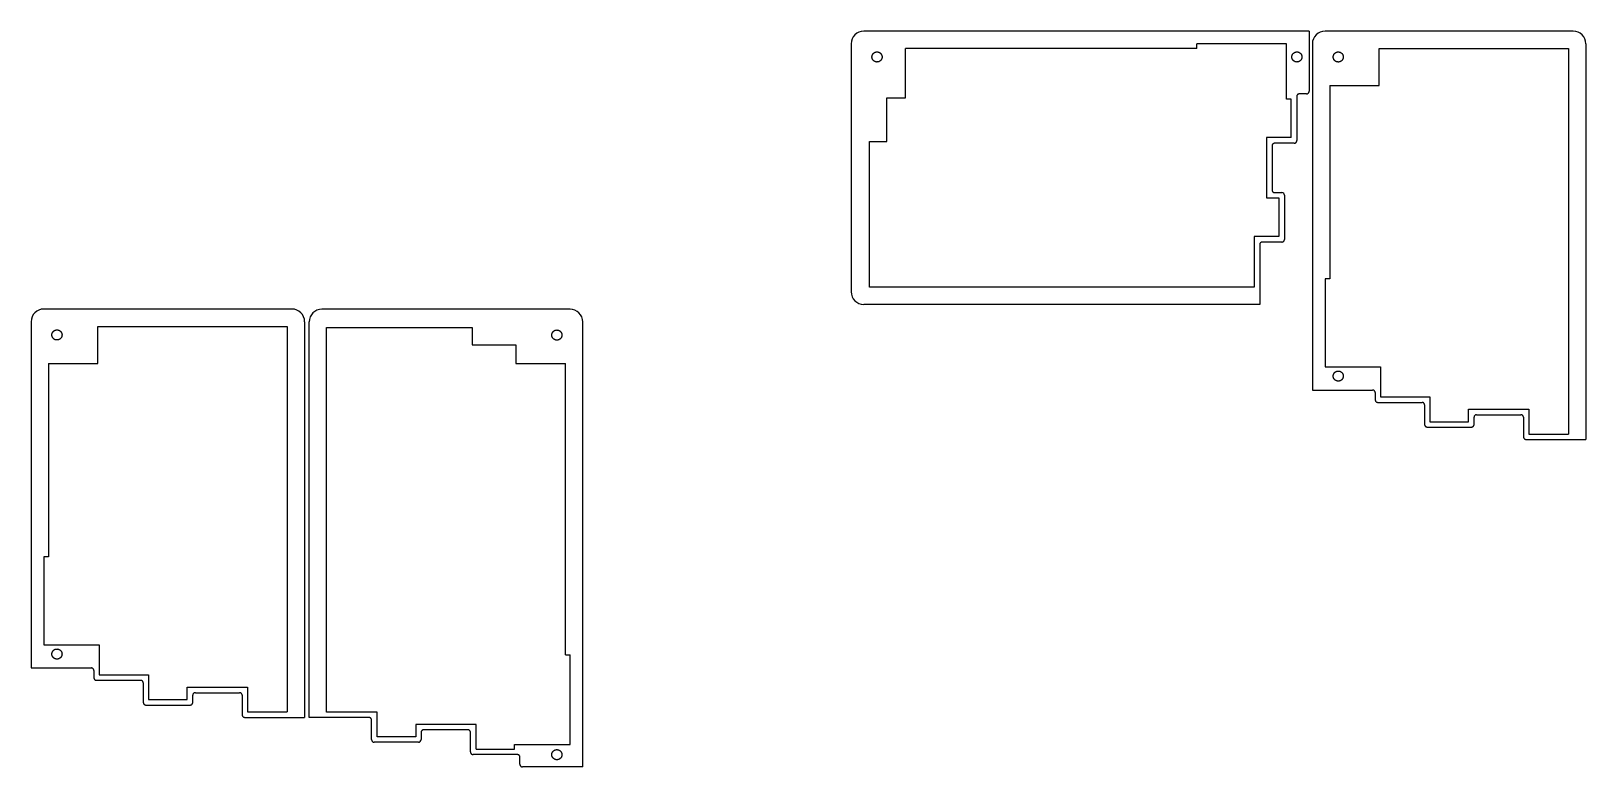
# Model space of a CAD drawing. Extents: x 2 to 601, y -284 to -1.
import ezdxf

# ---------------------------------------------------------------- set-up
doc = ezdxf.new("R2010")
doc.units = 0
doc.layers.add('BLACK', color=7, linetype='CONTINUOUS')

msp = doc.modelspace()

# ---------------------------------------------------------------- linework, layer by layer
at = {"layer": 'BLACK', "linetype": 'CONTINUOUS'}
for p, q in [((317.558, -5.418), (317.558, -101.018)), ((494.057, -0.518), (322.458, -0.518)), ((485.366, -5.4181), (450.819, -5.4181)), ((450.819, -7.1953), (450.819, -5.4181)), ((485.366, -26.7453), (485.366, -5.4181)), ((494.057, -0.518), (494.057, -23.7147)), ((495.31, -5.408), (495.31, -138.911)), ((595.81, -0.508), (500.21, -0.508)), ((600.71, -5.408), (600.71, -157.961)), ((325.577, -10.4841), (325.579, -10.3861)), ((325.579, -10.5766), (325.577, -10.4841)), ((325.579, -10.3861), (325.586, -10.2893)), ((325.586, -10.6714), (325.579, -10.5766)), ((325.586, -10.2893), (325.597, -10.2)), ((325.597, -10.7672), (325.586, -10.6714)), ((325.597, -10.2), (325.612, -10.1142)), ((325.612, -10.8541), (325.597, -10.7672)), ((325.612, -10.1142), (325.63, -10.0286)), ((325.631, -10.9399), (325.612, -10.8541)), ((325.63, -10.0286), (325.651, -9.9492)), ((325.652, -11.0192), (325.631, -10.9399)), ((325.651, -9.9492), (325.675, -9.8714)), ((325.675, -11.0965), (325.652, -11.0192)), ((325.675, -9.8714), (325.702, -9.7961)), ((325.702, -11.1711), (325.675, -11.0965)), ((325.702, -9.7961), (325.73, -9.7244)), ((325.731, -11.2446), (325.702, -11.1711)), ((325.73, -9.7244), (325.762, -9.654)), ((325.763, -11.3153), (325.731, -11.2446)), ((325.762, -9.654), (325.796, -9.5852)), ((325.797, -11.3838), (325.763, -11.3153)), ((325.796, -9.5852), (325.832, -9.5195)), ((325.834, -11.4518), (325.797, -11.3838)), ((325.832, -9.5195), (325.87, -9.456)), ((325.876, -11.5224), (325.834, -11.4518)), ((325.87, -9.456), (325.91, -9.3935)), ((325.916, -11.5835), (325.876, -11.5224)), ((325.91, -9.3935), (325.952, -9.3344)), ((325.959, -11.6431), (325.916, -11.5835)), ((325.952, -9.3344), (325.995, -9.2773)), ((326.002, -11.6999), (325.959, -11.6431)), ((325.995, -9.2773), (326.04, -9.2218)), ((326.048, -11.7548), (326.002, -11.6999)), ((326.04, -9.2218), (326.088, -9.1681)), ((326.098, -11.8109), (326.048, -11.7548)), ((326.088, -9.1681), (326.137, -9.1164)), ((326.147, -11.8621), (326.098, -11.8109)), ((326.137, -9.1164), (326.188, -9.0662)), ((326.199, -11.9119), (326.147, -11.8621)), ((326.188, -9.0662), (326.242, -9.0168)), ((326.255, -11.9624), (326.199, -11.9119)), ((326.242, -9.0168), (326.303, -8.9659)), ((326.311, -12.0084), (326.255, -11.9624)), ((326.303, -8.9659), (326.36, -8.9219)), ((326.36, -8.9219), (326.418, -8.8799)), ((326.418, -8.8799), (326.484, -8.8358)), ((326.484, -8.8358), (326.547, -8.7978)), ((326.547, -8.7978), (326.612, -8.7616)), ((326.612, -8.7616), (326.679, -8.7273)), ((326.679, -8.7273), (326.749, -8.6952)), ((326.749, -8.6952), (326.824, -8.6645)), ((326.824, -8.6645), (326.9, -8.637)), ((326.9, -8.637), (326.976, -8.613)), ((326.976, -8.613), (327.055, -8.5916)), ((327.055, -8.5916), (327.138, -8.5729)), ((327.138, -8.5729), (327.225, -8.5572)), ((327.225, -8.5572), (327.314, -8.5455)), ((327.314, -8.5455), (327.407, -8.5377)), ((327.407, -8.5377), (327.506, -8.5342)), ((327.506, -8.5342), (327.527, -8.5341)), ((327.527, -8.5341), (327.625, -8.5365)), ((327.625, -8.5365), (327.719, -8.5435)), ((327.719, -8.5435), (327.811, -8.5546)), ((327.811, -8.5546), (327.9, -8.5697)), ((327.9, -8.5697), (327.983, -8.5876)), ((327.983, -8.5876), (328.063, -8.6087)), ((328.063, -8.6087), (328.146, -8.6343)), ((328.146, -8.6343), (328.221, -8.6613)), ((328.221, -8.6613), (328.295, -8.6911)), ((328.295, -8.6911), (328.365, -8.7229)), ((328.365, -8.7229), (328.432, -8.7566)), ((328.432, -8.7566), (328.501, -8.7943)), ((328.501, -8.7943), (328.564, -8.8326)), ((328.564, -8.8326), (328.628, -8.8745)), ((328.628, -8.8745), (328.687, -8.9167)), ((328.687, -8.9167), (328.744, -8.9604)), ((328.744, -8.9604), (328.799, -9.006)), ((328.806, -11.9559), (328.751, -12.0021)), ((328.799, -9.006), (328.853, -9.054)), ((328.861, -11.9061), (328.806, -11.9559)), ((328.853, -9.054), (328.904, -9.1037)), ((328.913, -11.8561), (328.861, -11.9061)), ((328.904, -9.1037), (328.955, -9.156)), ((328.962, -11.8048), (328.913, -11.8561)), ((328.955, -9.156), (329.002, -9.2091)), ((329.009, -11.7514), (328.962, -11.8048)), ((329.002, -9.2091), (329.049, -9.2647)), ((329.054, -11.6964), (329.009, -11.7514)), ((329.049, -9.2647), (329.093, -9.3224)), ((329.099, -11.6383), (329.054, -11.6964)), ((329.093, -9.3224), (329.135, -9.3811)), ((329.14, -11.5796), (329.099, -11.6383)), ((329.135, -9.3811), (329.176, -9.4423)), ((329.179, -11.5191), (329.14, -11.5796)), ((329.176, -9.4423), (329.214, -9.5052)), ((329.219, -11.4531), (329.179, -11.5191)), ((329.214, -9.5052), (329.25, -9.5699)), ((329.255, -11.3873), (329.219, -11.4531)), ((329.25, -9.5699), (329.284, -9.6367)), ((329.288, -11.3202), (329.255, -11.3873)), ((329.284, -9.6367), (329.315, -9.7053)), ((329.32, -11.25), (329.288, -11.3202)), ((329.315, -9.7053), (329.345, -9.7777)), ((329.349, -11.1785), (329.32, -11.25)), ((329.345, -9.7777), (329.373, -9.8544)), ((329.376, -11.104), (329.349, -11.1785)), ((329.373, -9.8544), (329.398, -9.9333)), ((329.401, -11.0244), (329.376, -11.104)), ((329.398, -9.9333), (329.419, -10.0125)), ((329.422, -10.9437), (329.401, -11.0244)), ((329.419, -10.0125), (329.439, -10.0989)), ((329.441, -10.858), (329.422, -10.9437)), ((329.439, -10.0989), (329.454, -10.1856)), ((329.456, -10.7692), (329.441, -10.858)), ((329.454, -10.1856), (329.466, -10.2747)), ((329.467, -10.6794), (329.456, -10.7692)), ((329.466, -10.2747), (329.473, -10.3674)), ((329.474, -10.5827), (329.467, -10.6794)), ((329.473, -10.3674), (329.477, -10.4667)), ((329.477, -10.4841), (329.474, -10.5827)), ((329.477, -10.4667), (329.477, -10.4841)), ((450.819, -7.1953), (338.472, -7.1953)), ((338.472, -26.2453), (338.472, -7.1953)), ((487.387, -10.4841), (487.389, -10.386)), ((487.389, -10.5766), (487.387, -10.4841)), ((487.389, -10.386), (487.396, -10.2887)), ((487.396, -10.6714), (487.389, -10.5766)), ((487.396, -10.2887), (487.408, -10.1989)), ((487.407, -10.7672), (487.396, -10.6714)), ((487.422, -10.8541), (487.407, -10.7672)), ((487.408, -10.1989), (487.423, -10.1102)), ((487.441, -10.9399), (487.422, -10.8541)), ((487.423, -10.1102), (487.441, -10.0269)), ((487.441, -10.0269), (487.462, -9.9475)), ((487.461, -11.0192), (487.441, -10.9399)), ((487.485, -11.0965), (487.461, -11.0192)), ((487.462, -9.9475), (487.486, -9.8703)), ((487.512, -11.1711), (487.485, -11.0965)), ((487.486, -9.8703), (487.512, -9.7959)), ((487.512, -9.7959), (487.541, -9.7236)), ((487.541, -11.2446), (487.512, -11.1711)), ((487.541, -9.7236), (487.574, -9.6497)), ((487.573, -11.3153), (487.541, -11.2446)), ((487.607, -11.3838), (487.573, -11.3153)), ((487.574, -9.6497), (487.608, -9.5826)), ((487.644, -11.4518), (487.607, -11.3838)), ((487.608, -9.5826), (487.643, -9.5172)), ((487.643, -9.5172), (487.683, -9.4514)), ((487.686, -11.5224), (487.644, -11.4518)), ((487.683, -9.4514), (487.723, -9.3896)), ((487.726, -11.5835), (487.686, -11.5224)), ((487.723, -9.3896), (487.765, -9.3299)), ((487.768, -11.6431), (487.726, -11.5835)), ((487.765, -9.3299), (487.809, -9.2718)), ((487.812, -11.6999), (487.768, -11.6431)), ((487.809, -9.2718), (487.855, -9.2168)), ((487.857, -11.7548), (487.812, -11.6999)), ((487.855, -9.2168), (487.902, -9.1634)), ((487.908, -11.8109), (487.857, -11.7548)), ((487.902, -9.1634), (487.953, -9.1103)), ((487.957, -11.8621), (487.908, -11.8109)), ((487.953, -9.1103), (488.004, -9.0604)), ((488.008, -11.9119), (487.957, -11.8621)), ((488.004, -9.0604), (488.057, -9.0123)), ((488.065, -11.9624), (488.008, -11.9119)), ((488.057, -9.0123), (488.113, -8.966)), ((488.12, -12.0084), (488.065, -11.9624)), ((488.113, -8.966), (488.169, -8.922)), ((488.169, -8.922), (488.228, -8.8797)), ((488.228, -8.8797), (488.291, -8.838)), ((488.291, -8.838), (488.357, -8.7981)), ((488.357, -8.7981), (488.362, -8.7953)), ((488.362, -8.7953), (488.427, -8.7594)), ((488.427, -8.7594), (488.494, -8.7257)), ((488.494, -8.7257), (488.563, -8.6939)), ((488.563, -8.6939), (488.636, -8.6643)), ((488.636, -8.6643), (488.713, -8.6364)), ((488.713, -8.6364), (488.79, -8.6124)), ((488.79, -8.6124), (488.869, -8.5909)), ((488.869, -8.5909), (488.953, -8.5722)), ((488.953, -8.5722), (489.039, -8.557)), ((489.039, -8.557), (489.133, -8.5448)), ((489.133, -8.5448), (489.227, -8.5371)), ((489.227, -8.5371), (489.326, -8.5341)), ((489.326, -8.5341), (489.43, -8.5363)), ((489.43, -8.5363), (489.526, -8.5433)), ((489.526, -8.5433), (489.617, -8.5543)), ((489.617, -8.5543), (489.703, -8.5687)), ((489.703, -8.5687), (489.786, -8.5866)), ((489.786, -8.5866), (489.868, -8.6079)), ((489.868, -8.6079), (489.945, -8.6314)), ((489.945, -8.6314), (490.02, -8.6577)), ((490.02, -8.6577), (490.093, -8.6868)), ((490.093, -8.6868), (490.163, -8.7179)), ((490.163, -8.7179), (490.232, -8.7515)), ((490.232, -8.7515), (490.3, -8.7887)), ((490.3, -8.7887), (490.312, -8.7953)), ((490.312, -8.7953), (490.377, -8.8348)), ((490.377, -8.8348), (490.438, -8.8748)), ((490.438, -8.8748), (490.498, -8.9178)), ((490.498, -8.9178), (490.562, -8.9673)), ((490.616, -11.9559), (490.561, -12.0021)), ((490.562, -8.9673), (490.617, -9.0133)), ((490.671, -11.9061), (490.616, -11.9559)), ((490.617, -9.0133), (490.67, -9.0607)), ((490.67, -9.0607), (490.721, -9.1103)), ((490.722, -11.8561), (490.671, -11.9061)), ((490.721, -9.1103), (490.773, -9.1649)), ((490.771, -11.8048), (490.722, -11.8561)), ((490.819, -11.7514), (490.771, -11.8048)), ((490.773, -9.1649), (490.82, -9.2183)), ((490.864, -11.6964), (490.819, -11.7514)), ((490.82, -9.2183), (490.865, -9.2733)), ((490.908, -11.6383), (490.864, -11.6964)), ((490.865, -9.2733), (490.909, -9.3303)), ((490.95, -11.5796), (490.908, -11.6383)), ((490.909, -9.3303), (490.95, -9.3896)), ((490.95, -9.3896), (490.99, -9.4507)), ((490.989, -11.5191), (490.95, -11.5796)), ((491.029, -11.4531), (490.989, -11.5191)), ((490.99, -9.4507), (491.028, -9.5138)), ((491.028, -9.5138), (491.064, -9.5791)), ((491.065, -11.3873), (491.029, -11.4531)), ((491.064, -9.5791), (491.097, -9.6461)), ((491.098, -11.3202), (491.065, -11.3873)), ((491.097, -9.6461), (491.131, -9.7218)), ((491.13, -11.25), (491.098, -11.3202)), ((491.159, -11.1785), (491.13, -11.25)), ((491.131, -9.7218), (491.16, -9.7933)), ((491.186, -11.104), (491.159, -11.1785)), ((491.16, -9.7933), (491.187, -9.8679)), ((491.21, -11.0244), (491.186, -11.104)), ((491.187, -9.8679), (491.211, -9.9456)), ((491.232, -10.9437), (491.21, -11.0244)), ((491.211, -9.9456), (491.232, -10.0264)), ((491.232, -10.0264), (491.251, -10.1104)), ((491.25, -10.858), (491.232, -10.9437)), ((491.266, -10.7692), (491.25, -10.858)), ((491.251, -10.1104), (491.265, -10.197)), ((491.265, -10.197), (491.277, -10.2867)), ((491.277, -10.6794), (491.266, -10.7692)), ((491.277, -10.2867), (491.284, -10.3809)), ((491.284, -10.5827), (491.277, -10.6794)), ((491.284, -10.3809), (491.287, -10.479)), ((491.287, -10.4841), (491.284, -10.5827)), ((491.287, -10.479), (491.287, -10.4841)), ((503.326, -10.5023), (503.328, -10.3977)), ((503.329, -10.6008), (503.326, -10.5023)), ((503.328, -10.3977), (503.335, -10.3018)), ((503.337, -10.6953), (503.329, -10.6008)), ((503.335, -10.3018), (503.346, -10.2111)), ((503.349, -10.7894), (503.337, -10.6953)), ((503.346, -10.2111), (503.361, -10.1252)), ((503.364, -10.8751), (503.349, -10.7894)), ((503.361, -10.1252), (503.379, -10.0418)), ((503.383, -10.9588), (503.364, -10.8751)), ((503.379, -10.0418), (503.4, -9.9596)), ((503.404, -11.0385), (503.383, -10.9588)), ((503.4, -9.9596), (503.423, -9.8829)), ((503.428, -11.1151), (503.404, -11.0385)), ((503.423, -9.8829), (503.45, -9.8079)), ((503.456, -11.1922), (503.428, -11.1151)), ((503.45, -9.8079), (503.479, -9.7348)), ((503.486, -11.2647), (503.456, -11.1922)), ((503.479, -9.7348), (503.51, -9.6648)), ((503.518, -11.3344), (503.486, -11.2647)), ((503.51, -9.6648), (503.543, -9.5965)), ((503.551, -11.4014), (503.518, -11.3344)), ((503.543, -9.5965), (503.581, -9.5279)), ((503.587, -11.4664), (503.551, -11.4014)), ((503.581, -9.5279), (503.587, -9.5164)), ((503.587, -9.5164), (503.627, -9.4511)), ((503.59, -11.4713), (503.587, -11.4664)), ((503.63, -11.5369), (503.59, -11.4713)), ((503.627, -9.4511), (503.667, -9.3901)), ((503.672, -11.5998), (503.63, -11.5369)), ((503.667, -9.3901), (503.71, -9.3298)), ((503.714, -11.6587), (503.672, -11.5998)), ((503.71, -9.3298), (503.759, -9.2658)), ((503.758, -11.7154), (503.714, -11.6587)), ((503.804, -11.7707), (503.758, -11.7154)), ((503.759, -9.2658), (503.805, -9.211)), ((503.852, -11.824), (503.804, -11.7707)), ((503.805, -9.211), (503.853, -9.1585)), ((503.902, -11.8754), (503.852, -11.824)), ((503.853, -9.1585), (503.902, -9.1074)), ((503.902, -9.1074), (503.957, -9.0553)), ((503.955, -11.9261), (503.902, -11.8754)), ((504.009, -11.9735), (503.955, -11.9261)), ((503.957, -9.0553), (504.01, -9.008)), ((504.064, -12.0188), (504.009, -11.9735)), ((504.01, -9.008), (504.065, -8.9628)), ((504.065, -8.9628), (504.122, -8.9194)), ((504.122, -8.9194), (504.182, -8.8775)), ((504.182, -8.8775), (504.243, -8.8377)), ((504.243, -8.8377), (504.306, -8.8)), ((504.306, -8.8), (504.371, -8.7641)), ((504.371, -8.7641), (504.438, -8.7306)), ((504.438, -8.7306), (504.514, -8.6966)), ((504.514, -8.6966), (504.585, -8.6678)), ((504.585, -8.6678), (504.66, -8.6413)), ((504.66, -8.6413), (504.738, -8.6172)), ((504.738, -8.6172), (504.818, -8.5958)), ((504.818, -8.5958), (504.902, -8.5775)), ((504.902, -8.5775), (504.989, -8.5626)), ((504.989, -8.5626), (505.079, -8.5514)), ((505.079, -8.5514), (505.173, -8.5441)), ((505.173, -8.5441), (505.271, -8.5414)), ((505.271, -8.5414), (505.276, -8.5414)), ((505.276, -8.5414), (505.375, -8.5439)), ((505.375, -8.5439), (505.471, -8.5512)), ((505.471, -8.5512), (505.561, -8.5623)), ((505.561, -8.5623), (505.65, -8.5775)), ((505.65, -8.5775), (505.736, -8.5963)), ((505.736, -8.5963), (505.816, -8.6177)), ((505.816, -8.6177), (505.896, -8.6425)), ((505.896, -8.6425), (505.97, -8.6692)), ((505.97, -8.6692), (506.042, -8.6981)), ((506.042, -8.6981), (506.112, -8.7298)), ((506.112, -8.7298), (506.179, -8.7632)), ((506.179, -8.7632), (506.245, -8.7992)), ((506.245, -8.7992), (506.311, -8.8387)), ((506.311, -8.8387), (506.372, -8.8782)), ((506.372, -8.8782), (506.43, -8.9197)), ((506.43, -8.9197), (506.488, -8.964)), ((506.488, -8.964), (506.543, -9.0093)), ((506.547, -11.9706), (506.492, -12.016)), ((506.543, -9.0093), (506.597, -9.0567)), ((506.603, -11.9204), (506.547, -11.9706)), ((506.597, -9.0567), (506.648, -9.1057)), ((506.654, -11.8712), (506.603, -11.9204)), ((506.648, -9.1057), (506.698, -9.157)), ((506.704, -11.8196), (506.654, -11.8712)), ((506.698, -9.157), (506.748, -9.2122)), ((506.754, -11.7631), (506.704, -11.8196)), ((506.748, -9.2122), (506.794, -9.2674)), ((506.8, -11.7076), (506.754, -11.7631)), ((506.794, -9.2674), (506.838, -9.3241)), ((506.845, -11.6498), (506.8, -11.7076)), ((506.838, -9.3241), (506.881, -9.3835)), ((506.886, -11.591), (506.845, -11.6498)), ((506.881, -9.3835), (506.921, -9.4444)), ((506.926, -11.53), (506.886, -11.591)), ((506.921, -9.4444), (506.959, -9.5067)), ((506.965, -11.4664), (506.926, -11.53)), ((506.959, -9.5067), (506.965, -9.5164)), ((506.965, -9.5164), (507, -9.581)), ((506.97, -11.4569), (506.965, -11.4664)), ((507.009, -11.3856), (506.97, -11.4569)), ((507, -9.581), (507.034, -9.6479)), ((507.042, -11.318), (507.009, -11.3856)), ((507.034, -9.6479), (507.066, -9.7181)), ((507.073, -11.2481), (507.042, -11.318)), ((507.066, -9.7181), (507.097, -9.7925)), ((507.102, -11.1758), (507.073, -11.2481)), ((507.097, -9.7925), (507.124, -9.8677)), ((507.128, -11.1018), (507.102, -11.1758)), ((507.124, -9.8677), (507.148, -9.9438)), ((507.153, -11.0218), (507.128, -11.1018)), ((507.148, -9.9438), (507.169, -10.0245)), ((507.174, -10.941), (507.153, -11.0218)), ((507.169, -10.0245), (507.188, -10.107)), ((507.191, -10.8576), (507.174, -10.941)), ((507.188, -10.107), (507.204, -10.1969)), ((507.206, -10.77), (507.191, -10.8576)), ((507.204, -10.1969), (507.215, -10.2875)), ((507.217, -10.6751), (507.206, -10.77)), ((507.215, -10.2875), (507.223, -10.382)), ((507.224, -10.5811), (507.217, -10.6751)), ((507.223, -10.382), (507.226, -10.4825)), ((507.226, -10.4825), (507.224, -10.5811)), ((521.037, -21.4701), (521.037, -7.1826)), ((521.037, -7.1826), (594.035, -7.1826)), ((594.035, -7.1826), (594.035, -155.883)), ((326.368, -12.0527), (326.311, -12.0084)), ((326.427, -12.0945), (326.368, -12.0527)), ((326.488, -12.1345), (326.427, -12.0945)), ((326.552, -12.1728), (326.488, -12.1345)), ((326.561, -12.1783), (326.552, -12.1728)), ((326.633, -12.217), (326.561, -12.1783)), ((326.7, -12.2502), (326.633, -12.217)), ((326.77, -12.2813), (326.7, -12.2502)), ((326.842, -12.3101), (326.77, -12.2813)), ((326.916, -12.3361), (326.842, -12.3101)), ((326.996, -12.3606), (326.916, -12.3361)), ((327.077, -12.3816), (326.996, -12.3606)), ((327.161, -12.3994), (327.077, -12.3816)), ((327.248, -12.4141), (327.161, -12.3994)), ((327.343, -12.4254), (327.248, -12.4141)), ((327.437, -12.432), (327.343, -12.4254)), ((327.536, -12.4341), (327.437, -12.432)), ((327.636, -12.431), (327.536, -12.4341)), ((327.731, -12.4234), (327.636, -12.431)), ((327.821, -12.4117), (327.731, -12.4234)), ((327.911, -12.3958), (327.821, -12.4117)), ((327.994, -12.3774), (327.911, -12.3958)), ((328.074, -12.3557), (327.994, -12.3774)), ((328.15, -12.3317), (328.074, -12.3557)), ((328.226, -12.3046), (328.15, -12.3317)), ((328.3, -12.2742), (328.226, -12.3046)), ((328.37, -12.2422), (328.3, -12.2742)), ((328.437, -12.2085), (328.37, -12.2422)), ((328.502, -12.1728), (328.437, -12.2085)), ((328.512, -12.1672), (328.502, -12.1728)), ((328.574, -12.1292), (328.512, -12.1672)), ((328.635, -12.0888), (328.574, -12.1292)), ((328.694, -12.0461), (328.635, -12.0888)), ((328.751, -12.0021), (328.694, -12.0461)), ((488.178, -12.0527), (488.12, -12.0084)), ((488.237, -12.0945), (488.178, -12.0527)), ((488.298, -12.1345), (488.237, -12.0945)), ((488.362, -12.1728), (488.298, -12.1345)), ((488.371, -12.1783), (488.362, -12.1728)), ((488.442, -12.217), (488.371, -12.1783)), ((488.51, -12.2502), (488.442, -12.217)), ((488.58, -12.2813), (488.51, -12.2502)), ((488.652, -12.3101), (488.58, -12.2813)), ((488.726, -12.3361), (488.652, -12.3101)), ((488.806, -12.3606), (488.726, -12.3361)), ((488.887, -12.3816), (488.806, -12.3606)), ((488.97, -12.3994), (488.887, -12.3816)), ((489.058, -12.4141), (488.97, -12.3994)), ((489.153, -12.4254), (489.058, -12.4141)), ((489.247, -12.432), (489.153, -12.4254)), ((489.345, -12.4341), (489.247, -12.432)), ((489.446, -12.431), (489.345, -12.4341)), ((489.541, -12.4234), (489.446, -12.431)), ((489.631, -12.4117), (489.541, -12.4234)), ((489.721, -12.3958), (489.631, -12.4117)), ((489.804, -12.3774), (489.721, -12.3958)), ((489.884, -12.3557), (489.804, -12.3774)), ((489.96, -12.3317), (489.884, -12.3557)), ((490.036, -12.3046), (489.96, -12.3317)), ((490.11, -12.2742), (490.036, -12.3046)), ((490.18, -12.2422), (490.11, -12.2742)), ((490.247, -12.2085), (490.18, -12.2422)), ((490.312, -12.1728), (490.247, -12.2085)), ((490.321, -12.1672), (490.312, -12.1728)), ((490.384, -12.1292), (490.321, -12.1672)), ((490.445, -12.0888), (490.384, -12.1292)), ((490.504, -12.0461), (490.445, -12.0888)), ((490.561, -12.0021), (490.504, -12.0461)), ((504.122, -12.0631), (504.064, -12.0188)), ((504.182, -12.1053), (504.122, -12.0631)), ((504.243, -12.1455), (504.182, -12.1053)), ((504.309, -12.1848), (504.243, -12.1455)), ((504.375, -12.2205), (504.309, -12.1848)), ((504.442, -12.2539), (504.375, -12.2205)), ((504.516, -12.287), (504.442, -12.2539)), ((504.588, -12.3159), (504.516, -12.287)), ((504.662, -12.3423), (504.588, -12.3159)), ((504.739, -12.3662), (504.662, -12.3423)), ((504.819, -12.3871), (504.739, -12.3662)), ((504.902, -12.4053), (504.819, -12.3871)), ((504.991, -12.4205), (504.902, -12.4053)), ((505.081, -12.4316), (504.991, -12.4205)), ((505.178, -12.4389), (505.081, -12.4316)), ((505.276, -12.4414), (505.178, -12.4389)), ((505.369, -12.4392), (505.276, -12.4414)), ((505.463, -12.4324), (505.369, -12.4392)), ((505.559, -12.4208), (505.463, -12.4324)), ((505.646, -12.406), (505.559, -12.4208)), ((505.732, -12.3874), (505.646, -12.406)), ((505.811, -12.3666), (505.732, -12.3874)), ((505.888, -12.3428), (505.811, -12.3666)), ((505.963, -12.3164), (505.888, -12.3428)), ((506.037, -12.287), (505.963, -12.3164)), ((506.107, -12.2554), (506.037, -12.287)), ((506.176, -12.2214), (506.107, -12.2554)), ((506.244, -12.1843), (506.176, -12.2214)), ((506.314, -12.142), (506.244, -12.1843)), ((506.375, -12.1019), (506.314, -12.142)), ((506.435, -12.0596), (506.375, -12.1019)), ((506.492, -12.016), (506.435, -12.0596)), ((494, -24.0374), (494.024, -23.96)), ((494.024, -23.96), (494.041, -23.8766)), ((494.041, -23.8766), (494.052, -23.7807)), ((494.052, -23.7807), (494.054, -23.7127)), ((501.987, -21.4701), (501.987, -96.0589)), ((501.987, -21.4701), (521.037, -21.4701)), ((331.33, -43.098), (331.33, -26.2453)), ((331.33, -26.2453), (338.472, -26.2453)), ((487.173, -26.7453), (485.366, -26.7453)), ((487.173, -41.5934), (487.173, -26.7453)), ((489.295, -25.652), (489.293, -25.7127)), ((489.294, -25.7137), (489.294, -42.7647)), ((489.305, -25.5612), (489.295, -25.652)), ((489.321, -25.477), (489.305, -25.5612)), ((489.344, -25.397), (489.321, -25.477)), ((489.372, -25.3241), (489.344, -25.397)), ((489.404, -25.2554), (489.372, -25.3241)), ((489.441, -25.1893), (489.404, -25.2554)), ((489.483, -25.1271), (489.441, -25.1893)), ((489.53, -25.0671), (489.483, -25.1271)), ((489.578, -25.0144), (489.53, -25.0671)), ((489.63, -24.9646), (489.578, -25.0144)), ((489.685, -24.9192), (489.63, -24.9646)), ((489.744, -24.877), (489.685, -24.9192)), ((489.808, -24.8381), (489.744, -24.877)), ((489.877, -24.8034), (489.808, -24.8381)), ((489.948, -24.774), (489.877, -24.8034)), ((490.024, -24.7494), (489.948, -24.774)), ((490.106, -24.7301), (490.024, -24.7494)), ((490.194, -24.7175), (490.106, -24.7301)), ((490.293, -24.7127), (490.194, -24.7175)), ((493.056, -24.7129), (490.295, -24.7129)), ((493.054, -24.7127), (493.151, -24.7081)), ((493.151, -24.7081), (493.24, -24.6955)), ((493.24, -24.6955), (493.321, -24.6767)), ((493.321, -24.6767), (493.397, -24.6525)), ((493.397, -24.6525), (493.468, -24.6234)), ((493.468, -24.6234), (493.537, -24.5887)), ((493.537, -24.5887), (493.6, -24.5506)), ((493.6, -24.5506), (493.659, -24.5091)), ((493.659, -24.5091), (493.715, -24.4634)), ((493.715, -24.4634), (493.767, -24.4147)), ((493.767, -24.4147), (493.815, -24.362)), ((493.815, -24.362), (493.86, -24.3056)), ((493.86, -24.3056), (493.901, -24.2456)), ((493.901, -24.2456), (493.938, -24.1812)), ((493.938, -24.1812), (493.972, -24.11)), ((493.972, -24.11), (494, -24.0374)), ((477.648, -41.5934), (477.648, -64.8453)), ((487.173, -41.5934), (477.648, -41.5934)), ((324.609, -99.2434), (324.609, -43.098)), ((324.609, -43.098), (331.33, -43.098)), ((479.77, -44.702), (479.768, -44.7627)), ((479.769, -44.7637), (479.769, -61.8172)), ((479.78, -44.6112), (479.77, -44.702)), ((479.796, -44.527), (479.78, -44.6112)), ((479.819, -44.447), (479.796, -44.527)), ((479.847, -44.3741), (479.819, -44.447)), ((479.879, -44.3054), (479.847, -44.3741)), ((479.916, -44.2393), (479.879, -44.3054)), ((479.958, -44.1771), (479.916, -44.2393)), ((480.005, -44.1171), (479.958, -44.1771)), ((480.053, -44.0644), (480.005, -44.1171)), ((480.105, -44.0146), (480.053, -44.0644)), ((480.16, -43.9692), (480.105, -44.0146)), ((480.219, -43.927), (480.16, -43.9692)), ((480.283, -43.8881), (480.219, -43.927)), ((480.352, -43.8534), (480.283, -43.8881)), ((480.423, -43.824), (480.352, -43.8534)), ((480.499, -43.7994), (480.423, -43.824)), ((480.581, -43.7801), (480.499, -43.7994)), ((480.669, -43.7675), (480.581, -43.7801)), ((480.768, -43.7627), (480.669, -43.7675)), ((488.296, -43.7629), (480.77, -43.7629)), ((488.293, -43.7627), (488.39, -43.7581)), ((488.39, -43.7581), (488.479, -43.7455)), ((488.479, -43.7455), (488.56, -43.7267)), ((488.56, -43.7267), (488.636, -43.7024)), ((488.636, -43.7024), (488.707, -43.6734)), ((488.707, -43.6734), (488.776, -43.6387)), ((488.776, -43.6387), (488.839, -43.6006)), ((488.839, -43.6006), (488.898, -43.5591)), ((488.898, -43.5591), (488.954, -43.5134)), ((488.954, -43.5134), (489.006, -43.4647)), ((489.006, -43.4647), (489.054, -43.412)), ((489.054, -43.412), (489.099, -43.3556)), ((489.099, -43.3556), (489.14, -43.2956)), ((489.14, -43.2956), (489.177, -43.2312)), ((489.177, -43.2312), (489.211, -43.16)), ((489.211, -43.16), (489.24, -43.0874)), ((489.24, -43.0874), (489.263, -43.01)), ((489.263, -43.01), (489.28, -42.9266)), ((489.28, -42.9266), (489.291, -42.8307)), ((489.291, -42.8307), (489.293, -42.7627)), ((477.648, -64.8453), (482.41, -64.8453)), ((479.768, -61.8155), (479.773, -61.9122)), ((479.773, -61.9122), (479.786, -62.0025)), ((479.786, -62.0025), (479.805, -62.084)), ((479.805, -62.084), (479.83, -62.1615)), ((479.83, -62.1615), (479.86, -62.2343)), ((479.86, -62.2343), (479.894, -62.3007)), ((479.894, -62.3007), (479.933, -62.3649)), ((479.933, -62.3649), (479.975, -62.4249)), ((479.975, -62.4249), (480.022, -62.4806)), ((480.022, -62.4806), (480.071, -62.5318)), ((480.071, -62.5318), (480.124, -62.5799)), ((480.124, -62.5799), (480.181, -62.6245)), ((480.181, -62.6245), (480.242, -62.6656)), ((480.242, -62.6656), (480.306, -62.7022)), ((480.306, -62.7022), (480.374, -62.7346)), ((480.374, -62.7346), (480.448, -62.7632)), ((480.448, -62.7632), (480.528, -62.7865)), ((480.528, -62.7865), (480.612, -62.8033)), ((480.612, -62.8033), (480.703, -62.8134)), ((480.703, -62.8134), (480.768, -62.8155)), ((480.77, -62.8162), (483.532, -62.8162)), ((482.41, -64.8453), (482.41, -79.6934)), ((484.532, -63.8162), (484.532, -80.8647)), ((482.41, -79.6934), (472.885, -79.6934)), ((472.885, -79.6934), (472.885, -99.2434)), ((475.006, -82.8021), (475.004, -82.8628)), ((475.016, -82.7113), (475.006, -82.8021)), ((475.007, -82.8637), (475.007, -105.918)), ((475.032, -82.6271), (475.016, -82.7113)), ((475.055, -82.5471), (475.032, -82.6271)), ((475.083, -82.4742), (475.055, -82.5471)), ((475.115, -82.4055), (475.083, -82.4742)), ((475.152, -82.3394), (475.115, -82.4055)), ((475.194, -82.2772), (475.152, -82.3394)), ((475.241, -82.2172), (475.194, -82.2772)), ((475.289, -82.1645), (475.241, -82.2172)), ((475.341, -82.1147), (475.289, -82.1645)), ((475.396, -82.0693), (475.341, -82.1147)), ((475.455, -82.0271), (475.396, -82.0693)), ((475.519, -81.9882), (475.455, -82.0271)), ((475.588, -81.9535), (475.519, -81.9882)), ((475.659, -81.9241), (475.588, -81.9535)), ((475.735, -81.8995), (475.659, -81.9241)), ((475.817, -81.8802), (475.735, -81.8995)), ((475.905, -81.8676), (475.817, -81.8802)), ((476.004, -81.8628), (475.905, -81.8676)), ((483.531, -81.8629), (476.005, -81.8629)), ((483.529, -81.8628), (483.626, -81.8582)), ((483.626, -81.8582), (483.715, -81.8456)), ((483.715, -81.8456), (483.796, -81.8268)), ((483.796, -81.8268), (483.872, -81.8026)), ((483.872, -81.8026), (483.943, -81.7735)), ((483.943, -81.7735), (484.012, -81.7388)), ((484.012, -81.7388), (484.075, -81.7007)), ((484.075, -81.7007), (484.134, -81.6592)), ((484.134, -81.6592), (484.19, -81.6135)), ((484.19, -81.6135), (484.242, -81.5648)), ((484.242, -81.5648), (484.29, -81.5121)), ((484.29, -81.5121), (484.335, -81.4557)), ((484.335, -81.4557), (484.376, -81.3957)), ((484.376, -81.3957), (484.413, -81.3313)), ((484.413, -81.3313), (484.447, -81.2601)), ((484.447, -81.2601), (484.475, -81.1875)), ((484.475, -81.1875), (484.499, -81.1101)), ((484.499, -81.1101), (484.516, -81.0267)), ((484.516, -81.0267), (484.527, -80.9308)), ((484.527, -80.9308), (484.529, -80.8628)), ((472.885, -99.2434), (324.609, -99.2434)), ((500.21, -96.0589), (500.21, -129.959)), ((501.987, -96.0589), (500.21, -96.0589)), ((102.034, -107.696), (6.434, -107.696)), ((209.212, -107.754), (113.612, -107.754)), ((475.007, -105.918), (322.458, -105.918)), ((1.534, -112.596), (1.534, -246.099)), ((106.934, -112.596), (106.934, -265.149)), ((108.712, -265.203), (108.712, -112.654)), ((214.112, -284.253), (214.112, -112.654)), ((9.5501, -117.69), (9.5523, -117.586)), ((9.5531, -117.789), (9.5501, -117.69)), ((9.5523, -117.586), (9.5593, -117.49)), ((9.5608, -117.883), (9.5531, -117.789)), ((9.5593, -117.49), (9.5703, -117.399)), ((9.573, -117.977), (9.5608, -117.883)), ((9.5703, -117.399), (9.5847, -117.313)), ((9.5882, -118.063), (9.573, -117.977)), ((9.5847, -117.313), (9.6026, -117.23)), ((9.6069, -118.147), (9.5882, -118.063)), ((9.6026, -117.23), (9.6239, -117.148)), ((9.6284, -118.227), (9.6069, -118.147)), ((9.6239, -117.148), (9.6474, -117.071)), ((9.6524, -118.303), (9.6284, -118.227)), ((9.6474, -117.071), (9.6737, -116.996)), ((9.6803, -118.38), (9.6524, -118.303)), ((9.6737, -116.996), (9.7028, -116.923)), ((9.7099, -118.453), (9.6803, -118.38)), ((9.7028, -116.923), (9.7339, -116.853)), ((9.7417, -118.522), (9.7099, -118.453)), ((9.7339, -116.853), (9.7675, -116.784)), ((9.7754, -118.589), (9.7417, -118.522)), ((9.7675, -116.784), (9.8047, -116.716)), ((9.8113, -118.654), (9.7754, -118.589)), ((9.8047, -116.716), (9.8113, -116.704)), ((9.8113, -116.704), (9.8508, -116.639)), ((9.8141, -118.659), (9.8113, -118.654)), ((9.854, -118.725), (9.8141, -118.659)), ((9.8508, -116.639), (9.8908, -116.578)), ((9.8957, -118.788), (9.854, -118.725)), ((9.8908, -116.578), (9.9338, -116.518)), ((9.938, -118.847), (9.8957, -118.788)), ((9.9338, -116.518), (9.9833, -116.454)), ((9.982, -118.903), (9.938, -118.847)), ((10.0283, -118.959), (9.982, -118.903)), ((9.9833, -116.454), (10.0293, -116.399)), ((10.0764, -119.012), (10.0283, -118.959)), ((10.0293, -116.399), (10.0767, -116.346)), ((10.1263, -119.063), (10.0764, -119.012)), ((10.0767, -116.346), (10.1263, -116.295)), ((10.1263, -116.295), (10.1809, -116.243)), ((10.1794, -119.114), (10.1263, -119.063)), ((10.2328, -119.161), (10.1794, -119.114)), ((10.1809, -116.243), (10.2343, -116.196)), ((10.2878, -119.207), (10.2328, -119.161)), ((10.2343, -116.196), (10.2893, -116.151)), ((10.3459, -119.251), (10.2878, -119.207)), ((10.2893, -116.151), (10.3463, -116.107)), ((10.4056, -119.293), (10.3459, -119.251)), ((10.3463, -116.107), (10.4056, -116.066)), ((10.4056, -116.066), (10.4667, -116.026)), ((10.4674, -119.334), (10.4056, -119.293)), ((10.4667, -116.026), (10.5298, -115.988)), ((10.5332, -119.373), (10.4674, -119.334)), ((10.5298, -115.988), (10.5951, -115.952)), ((10.5986, -119.408), (10.5332, -119.373)), ((10.5951, -115.952), (10.6621, -115.919)), ((10.6657, -119.442), (10.5986, -119.408)), ((10.6621, -115.919), (10.7378, -115.885)), ((10.7396, -119.475), (10.6657, -119.442)), ((10.7378, -115.885), (10.8093, -115.856)), ((10.8119, -119.504), (10.7396, -119.475)), ((10.8093, -115.856), (10.8839, -115.829)), ((10.8863, -119.53), (10.8119, -119.504)), ((10.8839, -115.829), (10.9616, -115.805)), ((10.9635, -119.554), (10.8863, -119.53)), ((10.9616, -115.805), (11.0424, -115.784)), ((11.0429, -119.575), (10.9635, -119.554)), ((11.0424, -115.784), (11.1264, -115.765)), ((11.1262, -119.593), (11.0429, -119.575)), ((11.2149, -119.608), (11.1262, -119.593)), ((11.1264, -115.765), (11.213, -115.751)), ((11.213, -115.751), (11.3027, -115.739)), ((11.3047, -119.62), (11.2149, -119.608)), ((11.3027, -115.739), (11.3969, -115.732)), ((11.402, -119.627), (11.3047, -119.62)), ((11.3969, -115.732), (11.495, -115.729)), ((11.5001, -119.629), (11.402, -119.627)), ((11.495, -115.729), (11.5001, -115.729)), ((11.5001, -115.729), (11.5987, -115.732)), ((11.5926, -119.627), (11.5001, -119.629)), ((11.6874, -119.62), (11.5926, -119.627)), ((11.5987, -115.732), (11.6954, -115.739)), ((11.7832, -119.609), (11.6874, -119.62)), ((11.6954, -115.739), (11.7852, -115.75)), ((11.8701, -119.594), (11.7832, -119.609)), ((11.7852, -115.75), (11.874, -115.766)), ((11.9559, -119.575), (11.8701, -119.594)), ((11.874, -115.766), (11.9597, -115.784)), ((12.0352, -119.555), (11.9559, -119.575)), ((11.9597, -115.784), (12.0404, -115.806)), ((12.1125, -119.531), (12.0352, -119.555)), ((12.0404, -115.806), (12.12, -115.831)), ((12.1871, -119.504), (12.1125, -119.531)), ((12.12, -115.831), (12.1945, -115.857)), ((12.2606, -119.475), (12.1871, -119.504)), ((12.1945, -115.857), (12.266, -115.886)), ((12.3313, -119.443), (12.2606, -119.475)), ((12.266, -115.886), (12.3362, -115.918)), ((12.3998, -119.409), (12.3313, -119.443)), ((12.3362, -115.918), (12.4033, -115.951)), ((12.4678, -119.372), (12.3998, -119.409)), ((12.4033, -115.951), (12.4691, -115.987)), ((12.5384, -119.33), (12.4678, -119.372)), ((12.4691, -115.987), (12.5351, -116.027)), ((12.5351, -116.027), (12.5956, -116.066)), ((12.5995, -119.29), (12.5384, -119.33)), ((12.5956, -116.066), (12.6543, -116.108)), ((12.6591, -119.248), (12.5995, -119.29)), ((12.6543, -116.108), (12.7124, -116.152)), ((12.7159, -119.204), (12.6591, -119.248)), ((12.7124, -116.152), (12.7674, -116.197)), ((12.7708, -119.159), (12.7159, -119.204)), ((12.7674, -116.197), (12.8208, -116.245)), ((12.8269, -119.108), (12.7708, -119.159)), ((12.8208, -116.245), (12.8721, -116.294)), ((12.8781, -119.059), (12.8269, -119.108)), ((12.8721, -116.294), (12.9221, -116.345)), ((12.9279, -119.008), (12.8781, -119.059)), ((12.9221, -116.345), (12.9719, -116.4)), ((12.9784, -118.951), (12.9279, -119.008)), ((12.9719, -116.4), (13.0181, -116.455)), ((13.0244, -118.896), (12.9784, -118.951)), ((13.0181, -116.455), (13.0621, -116.512)), ((13.0687, -118.838), (13.0244, -118.896)), ((13.0621, -116.512), (13.1048, -116.571)), ((13.1105, -118.779), (13.0687, -118.838)), ((13.1048, -116.571), (13.1452, -116.632)), ((13.1505, -118.718), (13.1105, -118.779)), ((13.1452, -116.632), (13.1832, -116.695)), ((13.1888, -118.654), (13.1505, -118.718)), ((13.1832, -116.695), (13.1888, -116.704)), ((13.1888, -116.704), (13.2245, -116.769)), ((13.1943, -118.645), (13.1888, -118.654)), ((13.233, -118.574), (13.1943, -118.645)), ((13.2245, -116.769), (13.2582, -116.836)), ((13.2662, -118.506), (13.233, -118.574)), ((13.2582, -116.836), (13.2902, -116.906)), ((13.2973, -118.436), (13.2662, -118.506)), ((13.2902, -116.906), (13.3206, -116.98)), ((13.3261, -118.364), (13.2973, -118.436)), ((13.3206, -116.98), (13.3477, -117.056)), ((13.3521, -118.29), (13.3261, -118.364)), ((13.3477, -117.056), (13.3717, -117.132)), ((13.3766, -118.21), (13.3521, -118.29)), ((13.3717, -117.132), (13.3934, -117.212)), ((13.3976, -118.129), (13.3766, -118.21)), ((13.3934, -117.212), (13.4118, -117.295)), ((13.4154, -118.046), (13.3976, -118.129)), ((13.4118, -117.295), (13.4277, -117.385)), ((13.4301, -117.958), (13.4154, -118.046)), ((13.4277, -117.385), (13.4394, -117.476)), ((13.4414, -117.863), (13.4301, -117.958)), ((13.4394, -117.476), (13.447, -117.57)), ((13.448, -117.769), (13.4414, -117.863)), ((13.447, -117.57), (13.4501, -117.671)), ((13.4501, -117.671), (13.448, -117.769)), ((27.2613, -128.658), (27.2613, -114.371)), ((27.2613, -114.371), (100.259, -114.371)), ((100.259, -114.371), (100.259, -263.071)), ((115.387, -114.805), (171.532, -114.805)), ((115.387, -263.081), (115.387, -114.805)), ((171.532, -114.805), (171.532, -121.526)), ((202.196, -117.732), (202.198, -117.633)), ((202.199, -117.832), (202.196, -117.732)), ((202.198, -117.633), (202.205, -117.539)), ((202.207, -117.927), (202.199, -117.832)), ((202.205, -117.539), (202.216, -117.444)), ((202.218, -118.017), (202.207, -117.927)), ((202.216, -117.444), (202.231, -117.357)), ((202.234, -118.107), (202.218, -118.017)), ((202.231, -117.357), (202.248, -117.273)), ((202.253, -118.19), (202.234, -118.107)), ((202.248, -117.273), (202.269, -117.192)), ((202.274, -118.27), (202.253, -118.19)), ((202.269, -117.192), (202.294, -117.112)), ((202.298, -118.346), (202.274, -118.27)), ((202.294, -117.112), (202.32, -117.038)), ((202.325, -118.422), (202.298, -118.346)), ((202.32, -117.038), (202.349, -116.966)), ((202.356, -118.496), (202.325, -118.422)), ((202.349, -116.966), (202.38, -116.896)), ((202.388, -118.566), (202.356, -118.496)), ((202.38, -116.896), (202.413, -116.829)), ((202.421, -118.633), (202.388, -118.566)), ((202.413, -116.829), (202.452, -116.757)), ((202.457, -118.698), (202.421, -118.633)), ((202.452, -116.757), (202.457, -116.748)), ((202.457, -116.748), (202.495, -116.684)), ((202.463, -118.708), (202.457, -118.698)), ((202.501, -118.77), (202.463, -118.708)), ((202.495, -116.684), (202.535, -116.623)), ((202.541, -118.831), (202.501, -118.77)), ((202.535, -116.623), (202.577, -116.564)), ((202.584, -118.89), (202.541, -118.831)), ((202.577, -116.564), (202.622, -116.507)), ((202.628, -118.947), (202.584, -118.89)), ((202.622, -116.507), (202.668, -116.451)), ((202.674, -119.002), (202.628, -118.947)), ((202.668, -116.451), (202.718, -116.395)), ((202.724, -119.057), (202.674, -119.002)), ((202.718, -116.395), (202.768, -116.343)), ((202.774, -119.109), (202.724, -119.057)), ((202.768, -116.343), (202.819, -116.294)), ((202.825, -119.158), (202.774, -119.109)), ((202.819, -116.294), (202.875, -116.244)), ((202.879, -119.205), (202.825, -119.158)), ((202.875, -116.244), (202.93, -116.198)), ((202.934, -119.25), (202.879, -119.205)), ((202.93, -116.198), (202.987, -116.155)), ((202.992, -119.295), (202.934, -119.25)), ((202.987, -116.155), (203.046, -116.112)), ((203.05, -119.336), (202.992, -119.295)), ((203.046, -116.112), (203.108, -116.072)), ((203.111, -119.375), (203.05, -119.336)), ((203.108, -116.072), (203.178, -116.03)), ((203.177, -119.415), (203.111, -119.375)), ((203.243, -119.451), (203.177, -119.415)), ((203.178, -116.03), (203.246, -115.993)), ((203.31, -119.484), (203.243, -119.451)), ((203.246, -115.993), (203.315, -115.959)), ((203.38, -119.516), (203.31, -119.484)), ((203.315, -115.959), (203.385, -115.927)), ((203.451, -119.545), (203.38, -119.516)), ((203.385, -115.927), (203.459, -115.898)), ((203.526, -119.572), (203.451, -119.545)), ((203.459, -115.898), (203.534, -115.871)), ((203.606, -119.597), (203.526, -119.572)), ((203.534, -115.871), (203.611, -115.848)), ((203.686, -119.618), (203.606, -119.597)), ((203.611, -115.848), (203.69, -115.827)), ((203.772, -119.637), (203.686, -119.618)), ((203.69, -115.827), (203.776, -115.808)), ((203.861, -119.652), (203.772, -119.637)), ((203.776, -115.808), (203.863, -115.793)), ((203.951, -119.663), (203.861, -119.652)), ((203.863, -115.793), (203.959, -115.782)), ((204.047, -119.67), (203.951, -119.663)), ((203.959, -115.782), (204.053, -115.775)), ((204.146, -119.673), (204.047, -119.67)), ((204.053, -115.775), (204.146, -115.773)), ((204.146, -115.773), (204.244, -115.775)), ((204.163, -119.673), (204.146, -119.673)), ((204.263, -119.669), (204.163, -119.673)), ((204.244, -115.775), (204.341, -115.782)), ((204.355, -119.662), (204.263, -119.669)), ((204.341, -115.782), (204.43, -115.793)), ((204.444, -119.65), (204.355, -119.662)), ((204.43, -115.793), (204.516, -115.808)), ((204.531, -119.635), (204.444, -119.65)), ((204.516, -115.808), (204.601, -115.826)), ((204.617, -119.615), (204.531, -119.635)), ((204.601, -115.826), (204.681, -115.847)), ((204.697, -119.594), (204.617, -119.615)), ((204.681, -115.847), (204.759, -115.871)), ((204.776, -119.569), (204.697, -119.594)), ((204.759, -115.871), (204.834, -115.898)), ((204.852, -119.541), (204.776, -119.569)), ((204.834, -115.898), (204.906, -115.926)), ((204.925, -119.511), (204.852, -119.541)), ((204.906, -115.926), (204.976, -115.958)), ((204.993, -119.48), (204.925, -119.511)), ((204.976, -115.958), (205.045, -115.992)), ((205.06, -119.446), (204.993, -119.48)), ((205.045, -115.992), (205.111, -116.028)), ((205.125, -119.41), (205.06, -119.446)), ((205.111, -116.028), (205.174, -116.066)), ((205.188, -119.372), (205.125, -119.41)), ((205.174, -116.066), (205.236, -116.106)), ((205.249, -119.331), (205.188, -119.372)), ((205.236, -116.106), (205.296, -116.148)), ((205.308, -119.289), (205.249, -119.331)), ((205.296, -116.148), (205.353, -116.191)), ((205.365, -119.245), (205.308, -119.289)), ((205.353, -116.191), (205.408, -116.236)), ((205.421, -119.198), (205.365, -119.245)), ((205.408, -116.236), (205.462, -116.284)), ((205.474, -119.151), (205.421, -119.198)), ((205.462, -116.284), (205.514, -116.333)), ((205.526, -119.1), (205.474, -119.151)), ((205.514, -116.333), (205.564, -116.384)), ((205.576, -119.049), (205.526, -119.1)), ((205.564, -116.384), (205.613, -116.438)), ((205.624, -118.995), (205.576, -119.049)), ((205.613, -116.438), (205.664, -116.499)), ((205.67, -118.94), (205.624, -118.995)), ((205.664, -116.499), (205.708, -116.556)), ((205.713, -118.883), (205.67, -118.94)), ((205.708, -116.556), (205.75, -116.614)), ((205.755, -118.824), (205.713, -118.883)), ((205.75, -116.614), (205.794, -116.68)), ((205.797, -118.76), (205.755, -118.824)), ((205.794, -116.68), (205.832, -116.743)), ((205.836, -118.697), (205.797, -118.76)), ((205.832, -116.743), (205.868, -116.808)), ((205.873, -118.628), (205.836, -118.697)), ((205.868, -116.808), (205.903, -116.875)), ((205.907, -118.561), (205.873, -118.628)), ((205.903, -116.875), (205.935, -116.945)), ((205.939, -118.491), (205.907, -118.561)), ((205.935, -116.945), (205.965, -117.02)), ((205.969, -118.417), (205.939, -118.491)), ((205.965, -117.02), (205.993, -117.096)), ((205.996, -118.342), (205.969, -118.417)), ((205.993, -117.096), (206.017, -117.172)), ((206.021, -118.259), (205.996, -118.342)), ((206.017, -117.172), (206.038, -117.251)), ((206.042, -118.179), (206.021, -118.259)), ((206.038, -117.251), (206.057, -117.334)), ((206.06, -118.096), (206.042, -118.179)), ((206.057, -117.334), (206.073, -117.421)), ((206.075, -118.007), (206.06, -118.096)), ((206.073, -117.421), (206.084, -117.51)), ((206.087, -117.915), (206.075, -118.007)), ((206.084, -117.51), (206.092, -117.603)), ((206.093, -117.821), (206.087, -117.915)), ((206.092, -117.603), (206.096, -117.702)), ((206.096, -117.723), (206.093, -117.821)), ((206.096, -117.702), (206.096, -117.723)), ((171.532, -121.526), (188.385, -121.526)), ((188.385, -121.526), (188.385, -128.668)), ((8.2113, -128.658), (8.2113, -203.247)), ((8.2113, -128.658), (27.2613, -128.658)), ((188.385, -128.668), (207.435, -128.668)), ((207.435, -241.015), (207.435, -128.668)), ((500.21, -129.959), (521.537, -129.959)), ((504.306, -131.85), (504.371, -131.814)), ((504.371, -131.814), (504.438, -131.781)), ((504.438, -131.781), (504.514, -131.746)), ((504.514, -131.746), (504.585, -131.718)), ((504.585, -131.718), (504.66, -131.691)), ((504.66, -131.691), (504.738, -131.667)), ((504.738, -131.667), (504.818, -131.646)), ((504.818, -131.646), (504.902, -131.627)), ((504.902, -131.627), (504.989, -131.613)), ((504.989, -131.613), (505.079, -131.601)), ((505.079, -131.601), (505.173, -131.594)), ((505.173, -131.594), (505.271, -131.591)), ((505.271, -131.591), (505.276, -131.591)), ((505.276, -131.591), (505.375, -131.594)), ((505.375, -131.594), (505.471, -131.601)), ((505.471, -131.601), (505.561, -131.612)), ((505.561, -131.612), (505.65, -131.627)), ((505.65, -131.627), (505.736, -131.646)), ((505.736, -131.646), (505.816, -131.668)), ((505.816, -131.668), (505.896, -131.692)), ((505.896, -131.692), (505.97, -131.719)), ((505.97, -131.719), (506.042, -131.748)), ((506.042, -131.748), (506.112, -131.78)), ((506.112, -131.78), (506.179, -131.813)), ((506.179, -131.813), (506.245, -131.849)), ((521.537, -129.959), (521.537, -141.596)), ((503.326, -133.552), (503.328, -133.448)), ((503.329, -133.651), (503.326, -133.552)), ((503.328, -133.448), (503.335, -133.352)), ((503.337, -133.745), (503.329, -133.651)), ((503.335, -133.352), (503.346, -133.261)), ((503.349, -133.839), (503.337, -133.745)), ((503.346, -133.261), (503.361, -133.175)), ((503.364, -133.925), (503.349, -133.839)), ((503.361, -133.175), (503.379, -133.092)), ((503.383, -134.009), (503.364, -133.925)), ((503.379, -133.092), (503.4, -133.01)), ((503.404, -134.088), (503.383, -134.009)), ((503.4, -133.01), (503.423, -132.933)), ((503.428, -134.165), (503.404, -134.088)), ((503.423, -132.933), (503.45, -132.858)), ((503.456, -134.242), (503.428, -134.165)), ((503.45, -132.858), (503.479, -132.785)), ((503.486, -134.315), (503.456, -134.242)), ((503.479, -132.785), (503.51, -132.715)), ((503.518, -134.384), (503.486, -134.315)), ((503.51, -132.715), (503.543, -132.646)), ((503.551, -134.451), (503.518, -134.384)), ((503.543, -132.646), (503.581, -132.578)), ((503.587, -134.516), (503.551, -134.451)), ((503.581, -132.578), (503.587, -132.566)), ((503.587, -132.566), (503.627, -132.501)), ((503.59, -134.521), (503.587, -134.516)), ((503.63, -134.587), (503.59, -134.521)), ((503.627, -132.501), (503.667, -132.44)), ((503.672, -134.65), (503.63, -134.587)), ((503.667, -132.44), (503.71, -132.38)), ((503.714, -134.709), (503.672, -134.65)), ((503.71, -132.38), (503.759, -132.316)), ((503.758, -134.765), (503.714, -134.709)), ((503.804, -134.821), (503.758, -134.765)), ((503.759, -132.316), (503.805, -132.261)), ((503.852, -134.874), (503.804, -134.821)), ((503.805, -132.261), (503.853, -132.208)), ((503.902, -134.925), (503.852, -134.874)), ((503.853, -132.208), (503.902, -132.157)), ((503.902, -132.157), (503.957, -132.105)), ((503.955, -134.976), (503.902, -134.925)), ((504.009, -135.023), (503.955, -134.976)), ((503.957, -132.105), (504.01, -132.058)), ((504.064, -135.069), (504.009, -135.023)), ((504.01, -132.058), (504.065, -132.013)), ((504.122, -135.113), (504.064, -135.069)), ((504.065, -132.013), (504.122, -131.969)), ((504.122, -131.969), (504.182, -131.927)), ((504.182, -135.155), (504.122, -135.113)), ((504.182, -131.927), (504.243, -131.888)), ((504.243, -135.195), (504.182, -135.155)), ((504.243, -131.888), (504.306, -131.85)), ((504.309, -135.235), (504.243, -135.195)), ((504.375, -135.27), (504.309, -135.235)), ((504.442, -135.304), (504.375, -135.27)), ((504.516, -135.337), (504.442, -135.304)), ((504.588, -135.366), (504.516, -135.337)), ((504.662, -135.392), (504.588, -135.366)), ((504.739, -135.416), (504.662, -135.392)), ((504.819, -135.437), (504.739, -135.416)), ((504.902, -135.455), (504.819, -135.437)), ((504.991, -135.47), (504.902, -135.455)), ((505.081, -135.482), (504.991, -135.47)), ((505.178, -135.489), (505.081, -135.482)), ((505.276, -135.491), (505.178, -135.489)), ((505.369, -135.489), (505.276, -135.491)), ((505.463, -135.482), (505.369, -135.489)), ((505.559, -135.471), (505.463, -135.482)), ((505.646, -135.456), (505.559, -135.471)), ((505.732, -135.437), (505.646, -135.456)), ((505.811, -135.417), (505.732, -135.437)), ((505.888, -135.393), (505.811, -135.417)), ((505.963, -135.366), (505.888, -135.393)), ((506.037, -135.337), (505.963, -135.366)), ((506.107, -135.305), (506.037, -135.337)), ((506.176, -135.271), (506.107, -135.305)), ((506.244, -135.234), (506.176, -135.271)), ((506.314, -135.192), (506.244, -135.234)), ((506.245, -131.849), (506.311, -131.889)), ((506.311, -131.889), (506.372, -131.928)), ((506.375, -135.152), (506.314, -135.192)), ((506.372, -131.928), (506.43, -131.97)), ((506.435, -135.11), (506.375, -135.152)), ((506.43, -131.97), (506.488, -132.014)), ((506.492, -135.066), (506.435, -135.11)), ((506.488, -132.014), (506.543, -132.059)), ((506.547, -135.02), (506.492, -135.066)), ((506.543, -132.059), (506.597, -132.107)), ((506.603, -134.97), (506.547, -135.02)), ((506.597, -132.107), (506.648, -132.156)), ((506.654, -134.921), (506.603, -134.97)), ((506.648, -132.156), (506.698, -132.207)), ((506.704, -134.87), (506.654, -134.921)), ((506.698, -132.207), (506.748, -132.262)), ((506.754, -134.813), (506.704, -134.87)), ((506.748, -132.262), (506.794, -132.317)), ((506.8, -134.757), (506.754, -134.813)), ((506.794, -132.317), (506.838, -132.374)), ((506.845, -134.7), (506.8, -134.757)), ((506.838, -132.374), (506.881, -132.433)), ((506.886, -134.641), (506.845, -134.7)), ((506.881, -132.433), (506.921, -132.494)), ((506.926, -134.58), (506.886, -134.641)), ((506.921, -132.494), (506.959, -132.557)), ((506.965, -134.516), (506.926, -134.58)), ((506.959, -132.557), (506.965, -132.566)), ((506.965, -132.566), (507, -132.631)), ((506.97, -134.507), (506.965, -134.516)), ((507.009, -134.436), (506.97, -134.507)), ((507, -132.631), (507.034, -132.698)), ((507.042, -134.368), (507.009, -134.436)), ((507.034, -132.698), (507.066, -132.768)), ((507.073, -134.298), (507.042, -134.368)), ((507.066, -132.768), (507.097, -132.842)), ((507.102, -134.226), (507.073, -134.298)), ((507.097, -132.842), (507.124, -132.918)), ((507.128, -134.152), (507.102, -134.226)), ((507.124, -132.918), (507.148, -132.994)), ((507.153, -134.072), (507.128, -134.152)), ((507.148, -132.994), (507.169, -133.074)), ((507.174, -133.991), (507.153, -134.072)), ((507.169, -133.074), (507.188, -133.157)), ((507.191, -133.908), (507.174, -133.991)), ((507.188, -133.157), (507.204, -133.247)), ((507.206, -133.82), (507.191, -133.908)), ((507.204, -133.247), (507.215, -133.337)), ((507.217, -133.725), (507.206, -133.82)), ((507.215, -133.337), (507.223, -133.432)), ((507.224, -133.631), (507.217, -133.725)), ((507.223, -133.432), (507.226, -133.532)), ((507.226, -133.532), (507.224, -133.631)), ((495.31, -138.911), (518.507, -138.911)), ((518.573, -138.916), (518.505, -138.914)), ((518.669, -138.927), (518.573, -138.916)), ((518.752, -138.944), (518.669, -138.927)), ((518.829, -138.968), (518.752, -138.944)), ((518.902, -138.996), (518.829, -138.968)), ((518.973, -139.03), (518.902, -138.996)), ((519.038, -139.067), (518.973, -139.03)), ((519.098, -139.108), (519.038, -139.067)), ((519.154, -139.153), (519.098, -139.108)), ((519.207, -139.201), (519.154, -139.153)), ((519.255, -139.253), (519.207, -139.201)), ((519.301, -139.309), (519.255, -139.253)), ((519.343, -139.368), (519.301, -139.309)), ((519.381, -139.431), (519.343, -139.368)), ((519.415, -139.5), (519.381, -139.431)), ((519.444, -139.571), (519.415, -139.5)), ((519.469, -139.647), (519.444, -139.571)), ((519.487, -139.728), (519.469, -139.647)), ((519.5, -139.817), (519.487, -139.728)), ((519.505, -139.914), (519.5, -139.817)), ((519.505, -139.912), (519.505, -142.673)), ((519.505, -142.675), (519.51, -142.774)), ((519.51, -142.774), (519.522, -142.862)), ((519.522, -142.862), (519.541, -142.944)), ((519.541, -142.944), (519.566, -143.02)), ((519.566, -143.02), (519.595, -143.091)), ((519.595, -143.091), (519.63, -143.16)), ((519.63, -143.16), (519.669, -143.224)), ((519.669, -143.224), (519.711, -143.283)), ((519.711, -143.283), (519.757, -143.338)), ((519.757, -143.338), (519.806, -143.39)), ((519.806, -143.39), (519.859, -143.438)), ((519.859, -143.438), (519.919, -143.485)), ((519.919, -143.485), (519.981, -143.527)), ((519.981, -143.527), (520.047, -143.564)), ((520.047, -143.564), (520.116, -143.596)), ((520.116, -143.596), (520.189, -143.624)), ((520.189, -143.624), (520.269, -143.647)), ((520.269, -143.647), (520.353, -143.663)), ((520.353, -143.663), (520.444, -143.673)), ((520.444, -143.673), (520.505, -143.675)), ((520.506, -143.674), (537.557, -143.674)), ((521.537, -141.596), (540.587, -141.596)), ((537.623, -143.677), (537.555, -143.675)), ((537.719, -143.688), (537.623, -143.677)), ((537.802, -143.705), (537.719, -143.688)), ((537.879, -143.728), (537.802, -143.705)), ((537.952, -143.757), (537.879, -143.728)), ((538.023, -143.791), (537.952, -143.757)), ((538.088, -143.828), (538.023, -143.791)), ((540.587, -141.596), (540.587, -151.121)), ((538.148, -143.869), (538.088, -143.828)), ((538.204, -143.914), (538.148, -143.869)), ((538.257, -143.962), (538.204, -143.914)), ((538.305, -144.014), (538.257, -143.962)), ((538.351, -144.07), (538.305, -144.014)), ((538.393, -144.129), (538.351, -144.07)), ((538.431, -144.192), (538.393, -144.129)), ((538.465, -144.261), (538.431, -144.192)), ((538.494, -144.332), (538.465, -144.261)), ((538.519, -144.408), (538.494, -144.332)), ((538.538, -144.489), (538.519, -144.408)), ((538.55, -144.578), (538.538, -144.489)), ((538.555, -144.675), (538.55, -144.578)), ((538.555, -144.672), (538.555, -152.198)), ((555.435, -151.121), (555.435, -146.358)), ((555.435, -146.358), (578.687, -146.358)), ((557.608, -152.198), (557.608, -149.436)), ((558.608, -148.436), (575.657, -148.436)), ((575.723, -148.441), (575.655, -148.439)), ((575.819, -148.452), (575.723, -148.441)), ((575.902, -148.469), (575.819, -148.452)), ((575.98, -148.493), (575.902, -148.469)), ((576.052, -148.521), (575.98, -148.493)), ((576.123, -148.555), (576.052, -148.521)), ((576.188, -148.592), (576.123, -148.555)), ((576.248, -148.633), (576.188, -148.592)), ((576.304, -148.678), (576.248, -148.633)), ((576.357, -148.726), (576.304, -148.678)), ((576.405, -148.778), (576.357, -148.726)), ((576.451, -148.834), (576.405, -148.778)), ((576.493, -148.893), (576.451, -148.834)), ((576.531, -148.956), (576.493, -148.893)), ((576.565, -149.025), (576.531, -148.956)), ((576.595, -149.096), (576.565, -149.025)), ((576.619, -149.172), (576.595, -149.096)), ((576.638, -149.253), (576.619, -149.172)), ((576.65, -149.342), (576.638, -149.253)), ((576.655, -149.439), (576.65, -149.342)), ((576.655, -149.437), (576.655, -156.963)), ((578.687, -146.358), (578.687, -155.883)), ((538.555, -152.2), (538.559, -152.299)), ((538.559, -152.299), (538.572, -152.387)), ((538.572, -152.387), (538.591, -152.469)), ((538.591, -152.469), (538.616, -152.545)), ((538.616, -152.545), (538.645, -152.616)), ((538.645, -152.616), (538.68, -152.685)), ((538.68, -152.685), (538.719, -152.749)), ((538.719, -152.749), (538.761, -152.808)), ((538.761, -152.808), (538.807, -152.863)), ((538.807, -152.863), (538.856, -152.915)), ((538.856, -152.915), (538.909, -152.963)), ((538.909, -152.963), (538.969, -153.01)), ((538.969, -153.01), (539.031, -153.052)), ((539.031, -153.052), (539.097, -153.089)), ((539.097, -153.089), (539.166, -153.121)), ((539.166, -153.121), (539.239, -153.149)), ((539.239, -153.149), (539.319, -153.172)), ((539.319, -153.172), (539.403, -153.188)), ((539.403, -153.188), (539.494, -153.198)), ((539.494, -153.198), (539.555, -153.2)), ((539.556, -153.199), (556.609, -153.199)), ((540.587, -151.121), (555.435, -151.121)), ((556.607, -153.2), (556.704, -153.195)), ((556.704, -153.195), (556.794, -153.182)), ((556.794, -153.182), (556.876, -153.163)), ((556.876, -153.163), (556.953, -153.138)), ((556.953, -153.138), (557.026, -153.108)), ((557.026, -153.108), (557.093, -153.074)), ((557.093, -153.074), (557.157, -153.035)), ((557.157, -153.035), (557.217, -152.993)), ((557.217, -152.993), (557.273, -152.946)), ((557.273, -152.946), (557.324, -152.897)), ((557.324, -152.897), (557.372, -152.844)), ((557.372, -152.844), (557.416, -152.787)), ((557.416, -152.787), (557.458, -152.726)), ((557.458, -152.726), (557.494, -152.662)), ((557.494, -152.662), (557.527, -152.594)), ((557.527, -152.594), (557.555, -152.52)), ((557.555, -152.52), (557.578, -152.44)), ((557.578, -152.44), (557.595, -152.356)), ((557.595, -152.356), (557.605, -152.265)), ((557.605, -152.265), (557.607, -152.2)), ((576.655, -156.964), (576.66, -157.063)), ((576.66, -157.063), (576.672, -157.151)), ((576.672, -157.151), (576.692, -157.233)), ((576.692, -157.233), (576.716, -157.309)), ((576.716, -157.309), (576.745, -157.38)), ((576.745, -157.38), (576.78, -157.449)), ((576.78, -157.449), (576.819, -157.513)), ((576.819, -157.513), (576.861, -157.572)), ((576.861, -157.572), (576.907, -157.627)), ((576.907, -157.627), (576.957, -157.679)), ((576.957, -157.679), (577.009, -157.727)), ((577.009, -157.727), (577.069, -157.774)), ((577.069, -157.774), (577.131, -157.816)), ((577.131, -157.816), (577.197, -157.853)), ((577.197, -157.853), (577.266, -157.885)), ((577.266, -157.885), (577.339, -157.913)), ((577.339, -157.913), (577.419, -157.936)), ((577.419, -157.936), (577.503, -157.952)), ((577.503, -157.952), (577.594, -157.962)), ((577.594, -157.962), (577.655, -157.964)), ((577.656, -157.961), (600.71, -157.961)), ((578.687, -155.883), (594.035, -155.883)), ((6.4341, -203.247), (6.4341, -237.147)), ((8.2113, -203.247), (6.4341, -203.247)), ((6.4341, -237.147), (27.7613, -237.147)), ((9.8508, -239.689), (9.8908, -239.628)), ((9.8908, -239.628), (9.9338, -239.568)), ((9.9338, -239.568), (9.9833, -239.504)), ((9.9833, -239.504), (10.0293, -239.449)), ((10.0293, -239.449), (10.0767, -239.396)), ((10.0767, -239.396), (10.1263, -239.345)), ((10.1263, -239.345), (10.1809, -239.293)), ((10.1809, -239.293), (10.2343, -239.246)), ((10.2343, -239.246), (10.2893, -239.201)), ((10.2893, -239.201), (10.3463, -239.157)), ((10.3463, -239.157), (10.4056, -239.115)), ((10.4056, -239.115), (10.4667, -239.076)), ((10.4667, -239.076), (10.5298, -239.038)), ((10.5298, -239.038), (10.5951, -239.002)), ((10.5951, -239.002), (10.6621, -238.969)), ((10.6621, -238.969), (10.7378, -238.934)), ((10.7378, -238.934), (10.8093, -238.906)), ((10.8093, -238.906), (10.8839, -238.879)), ((10.8839, -238.879), (10.9616, -238.855)), ((10.9616, -238.855), (11.0424, -238.834)), ((11.0424, -238.834), (11.1264, -238.815)), ((11.1264, -238.815), (11.213, -238.801)), ((11.213, -238.801), (11.3027, -238.789)), ((11.3027, -238.789), (11.3969, -238.782)), ((11.3969, -238.782), (11.495, -238.779)), ((11.495, -238.779), (11.5001, -238.779)), ((11.5001, -238.779), (11.5987, -238.782)), ((11.5987, -238.782), (11.6954, -238.789)), ((11.6954, -238.789), (11.7852, -238.8)), ((11.7852, -238.8), (11.874, -238.815)), ((11.874, -238.815), (11.9597, -238.834)), ((11.9597, -238.834), (12.0404, -238.856)), ((12.0404, -238.856), (12.12, -238.88)), ((12.12, -238.88), (12.1945, -238.907)), ((12.1945, -238.907), (12.266, -238.936)), ((12.266, -238.936), (12.3362, -238.968)), ((12.3362, -238.968), (12.4033, -239.001)), ((12.4033, -239.001), (12.4691, -239.037)), ((12.4691, -239.037), (12.5351, -239.077)), ((12.5351, -239.077), (12.5956, -239.116)), ((12.5956, -239.116), (12.6543, -239.158)), ((12.6543, -239.158), (12.7124, -239.202)), ((12.7124, -239.202), (12.7674, -239.247)), ((12.7674, -239.247), (12.8208, -239.295)), ((12.8208, -239.295), (12.8721, -239.344)), ((12.8721, -239.344), (12.9221, -239.395)), ((12.9221, -239.395), (12.9719, -239.45)), ((12.9719, -239.45), (13.0181, -239.505)), ((13.0181, -239.505), (13.0621, -239.562)), ((13.0621, -239.562), (13.1048, -239.621)), ((13.1048, -239.621), (13.1452, -239.682)), ((27.7613, -237.147), (27.7613, -248.784)), ((9.5501, -240.74), (9.5523, -240.636)), ((9.5531, -240.839), (9.5501, -240.74)), ((9.5523, -240.636), (9.5593, -240.54)), ((9.5608, -240.933), (9.5531, -240.839)), ((9.5593, -240.54), (9.5703, -240.449)), ((9.573, -241.027), (9.5608, -240.933)), ((9.5703, -240.449), (9.5847, -240.363)), ((9.5882, -241.113), (9.573, -241.027)), ((9.5847, -240.363), (9.6026, -240.28)), ((9.6069, -241.197), (9.5882, -241.113)), ((9.6026, -240.28), (9.6239, -240.198)), ((9.6284, -241.276), (9.6069, -241.197)), ((9.6239, -240.198), (9.6474, -240.121)), ((9.6524, -241.353), (9.6284, -241.276)), ((9.6474, -240.121), (9.6737, -240.046)), ((9.6803, -241.43), (9.6524, -241.353)), ((9.6737, -240.046), (9.7028, -239.973)), ((9.7099, -241.503), (9.6803, -241.43)), ((9.7028, -239.973), (9.7339, -239.903)), ((9.7417, -241.572), (9.7099, -241.503)), ((9.7339, -239.903), (9.7675, -239.834)), ((9.7754, -241.639), (9.7417, -241.572)), ((9.7675, -239.834), (9.8047, -239.766)), ((9.8113, -241.704), (9.7754, -241.639)), ((9.8047, -239.766), (9.8113, -239.754)), ((9.8113, -239.754), (9.8508, -239.689)), ((9.8141, -241.709), (9.8113, -241.704)), ((9.854, -241.775), (9.8141, -241.709)), ((9.8957, -241.838), (9.854, -241.775)), ((9.938, -241.897), (9.8957, -241.838)), ((9.982, -241.953), (9.938, -241.897)), ((10.0283, -242.009), (9.982, -241.953)), ((10.0764, -242.062), (10.0283, -242.009)), ((10.1263, -242.113), (10.0764, -242.062)), ((10.1794, -242.164), (10.1263, -242.113)), ((10.2328, -242.211), (10.1794, -242.164)), ((10.2878, -242.257), (10.2328, -242.211)), ((10.3459, -242.301), (10.2878, -242.257)), ((10.4056, -242.343), (10.3459, -242.301)), ((10.4674, -242.383), (10.4056, -242.343)), ((10.5332, -242.423), (10.4674, -242.383)), ((10.5986, -242.458), (10.5332, -242.423)), ((10.6657, -242.492), (10.5986, -242.458)), ((10.7396, -242.525), (10.6657, -242.492)), ((10.8119, -242.554), (10.7396, -242.525)), ((10.8863, -242.58), (10.8119, -242.554)), ((10.9635, -242.604), (10.8863, -242.58)), ((11.0429, -242.625), (10.9635, -242.604)), ((11.1262, -242.643), (11.0429, -242.625)), ((11.2149, -242.658), (11.1262, -242.643)), ((11.3047, -242.67), (11.2149, -242.658)), ((11.402, -242.677), (11.3047, -242.67)), ((11.5001, -242.679), (11.402, -242.677)), ((11.5926, -242.677), (11.5001, -242.679)), ((11.6874, -242.67), (11.5926, -242.677)), ((11.7832, -242.659), (11.6874, -242.67)), ((11.8701, -242.644), (11.7832, -242.659)), ((11.9559, -242.625), (11.8701, -242.644)), ((12.0352, -242.605), (11.9559, -242.625)), ((12.1125, -242.581), (12.0352, -242.605)), ((12.1871, -242.554), (12.1125, -242.581)), ((12.2606, -242.525), (12.1871, -242.554)), ((12.3313, -242.493), (12.2606, -242.525)), ((12.3998, -242.459), (12.3313, -242.493)), ((12.4678, -242.422), (12.3998, -242.459)), ((12.5384, -242.38), (12.4678, -242.422)), ((12.5995, -242.34), (12.5384, -242.38)), ((12.6591, -242.298), (12.5995, -242.34)), ((12.7159, -242.254), (12.6591, -242.298)), ((12.7708, -242.208), (12.7159, -242.254)), ((12.8269, -242.158), (12.7708, -242.208)), ((12.8781, -242.109), (12.8269, -242.158)), ((12.9279, -242.058), (12.8781, -242.109)), ((12.9784, -242.001), (12.9279, -242.058)), ((13.0244, -241.945), (12.9784, -242.001)), ((13.0687, -241.888), (13.0244, -241.945)), ((13.1105, -241.829), (13.0687, -241.888)), ((13.1505, -241.768), (13.1105, -241.829)), ((13.1452, -239.682), (13.1832, -239.745)), ((13.1888, -241.704), (13.1505, -241.768)), ((13.1832, -239.745), (13.1888, -239.754)), ((13.1888, -239.754), (13.2245, -239.819)), ((13.1943, -241.695), (13.1888, -241.704)), ((13.233, -241.624), (13.1943, -241.695)), ((13.2245, -239.819), (13.2582, -239.886)), ((13.2662, -241.556), (13.233, -241.624)), ((13.2582, -239.886), (13.2902, -239.956)), ((13.2973, -241.486), (13.2662, -241.556)), ((13.2902, -239.956), (13.3206, -240.03)), ((13.3261, -241.414), (13.2973, -241.486)), ((13.3206, -240.03), (13.3477, -240.106)), ((13.3521, -241.34), (13.3261, -241.414)), ((13.3477, -240.106), (13.3717, -240.182)), ((13.3766, -241.26), (13.3521, -241.34)), ((13.3717, -240.182), (13.3934, -240.262)), ((13.3976, -241.179), (13.3766, -241.26)), ((13.3934, -240.262), (13.4118, -240.345)), ((13.4154, -241.096), (13.3976, -241.179)), ((13.4118, -240.345), (13.4277, -240.435)), ((13.4301, -241.008), (13.4154, -241.096)), ((13.4277, -240.435), (13.4394, -240.525)), ((13.4414, -240.913), (13.4301, -241.008)), ((13.4394, -240.525), (13.447, -240.62)), ((13.448, -240.819), (13.4414, -240.913)), ((13.447, -240.62), (13.4501, -240.72)), ((13.4501, -240.72), (13.448, -240.819)), ((207.435, -241.015), (209.212, -241.015)), ((209.212, -275.562), (209.212, -241.015)), ((1.534, -246.099), (24.7307, -246.099)), ((24.7967, -246.104), (24.7287, -246.102)), ((24.8926, -246.115), (24.7967, -246.104)), ((24.976, -246.132), (24.8926, -246.115)), ((25.0534, -246.156), (24.976, -246.132)), ((25.126, -246.184), (25.0534, -246.156)), ((25.1972, -246.218), (25.126, -246.184)), ((25.2616, -246.255), (25.1972, -246.218)), ((25.3216, -246.296), (25.2616, -246.255)), ((25.378, -246.341), (25.3216, -246.296)), ((25.4307, -246.389), (25.378, -246.341)), ((25.4794, -246.441), (25.4307, -246.389)), ((25.5251, -246.497), (25.4794, -246.441)), ((25.5666, -246.556), (25.5251, -246.497)), ((25.6047, -246.619), (25.5666, -246.556)), ((25.6394, -246.688), (25.6047, -246.619)), ((25.6685, -246.759), (25.6394, -246.688)), ((25.6927, -246.835), (25.6685, -246.759)), ((25.7115, -246.916), (25.6927, -246.835)), ((25.7241, -247.005), (25.7115, -246.916)), ((25.7287, -247.102), (25.7241, -247.005)), ((25.7287, -249.863), (25.7335, -249.962)), ((25.7289, -247.1), (25.7289, -249.861)), ((25.7335, -249.962), (25.7461, -250.05)), ((25.7461, -250.05), (25.7654, -250.132)), ((25.7654, -250.132), (25.79, -250.208)), ((25.79, -250.208), (25.8194, -250.279)), ((25.8194, -250.279), (25.8541, -250.348)), ((25.8541, -250.348), (25.893, -250.412)), ((25.893, -250.412), (25.9352, -250.471)), ((25.9352, -250.471), (25.9806, -250.526)), ((25.9806, -250.526), (26.0304, -250.578)), ((26.0304, -250.578), (26.0831, -250.626)), ((26.0831, -250.626), (26.1431, -250.673)), ((26.1431, -250.673), (26.2053, -250.715)), ((26.2053, -250.715), (26.2714, -250.752)), ((26.2714, -250.752), (26.3401, -250.784)), ((26.3401, -250.784), (26.413, -250.812)), ((26.413, -250.812), (26.493, -250.835)), ((26.493, -250.835), (26.5772, -250.851)), ((26.5772, -250.851), (26.668, -250.861)), ((26.668, -250.861), (26.7287, -250.863)), ((26.7297, -250.862), (43.7807, -250.862)), ((27.7613, -248.784), (46.8113, -248.784)), ((43.8467, -250.865), (43.7787, -250.863)), ((43.9426, -250.876), (43.8467, -250.865)), ((44.026, -250.893), (43.9426, -250.876)), ((44.1034, -250.916), (44.026, -250.893)), ((44.176, -250.945), (44.1034, -250.916)), ((44.2472, -250.979), (44.176, -250.945)), ((44.3116, -251.016), (44.2472, -250.979)), ((44.3716, -251.057), (44.3116, -251.016)), ((44.428, -251.102), (44.3716, -251.057)), ((44.4807, -251.15), (44.428, -251.102)), ((44.5294, -251.202), (44.4807, -251.15)), ((44.5751, -251.258), (44.5294, -251.202)), ((44.6166, -251.317), (44.5751, -251.258)), ((44.6547, -251.38), (44.6166, -251.317)), ((44.6894, -251.449), (44.6547, -251.38)), ((44.7184, -251.52), (44.6894, -251.449)), ((44.7427, -251.596), (44.7184, -251.52)), ((44.7615, -251.677), (44.7427, -251.596)), ((46.8113, -248.784), (46.8113, -258.309)), ((44.7741, -251.766), (44.7615, -251.677)), ((44.7787, -251.863), (44.7741, -251.766)), ((44.7789, -251.86), (44.7789, -259.386)), ((61.6594, -253.546), (84.9113, -253.546)), ((61.6594, -258.309), (61.6594, -253.546)), ((63.8322, -259.386), (63.8322, -256.624)), ((64.8322, -255.624), (81.8807, -255.624)), ((81.9468, -255.629), (81.8788, -255.627)), ((82.0427, -255.64), (81.9468, -255.629)), ((82.1261, -255.657), (82.0427, -255.64)), ((82.2035, -255.681), (82.1261, -255.657)), ((82.2761, -255.709), (82.2035, -255.681)), ((82.3473, -255.743), (82.2761, -255.709)), ((82.4117, -255.78), (82.3473, -255.743)), ((82.4717, -255.821), (82.4117, -255.78)), ((82.5281, -255.866), (82.4717, -255.821)), ((82.5808, -255.914), (82.5281, -255.866)), ((82.6295, -255.966), (82.5808, -255.914)), ((82.6752, -256.022), (82.6295, -255.966)), ((82.7167, -256.081), (82.6752, -256.022)), ((82.7548, -256.144), (82.7167, -256.081)), ((82.7895, -256.213), (82.7548, -256.144)), ((82.8186, -256.284), (82.7895, -256.213)), ((82.8428, -256.36), (82.8186, -256.284)), ((82.8616, -256.441), (82.8428, -256.36)), ((82.8742, -256.53), (82.8616, -256.441)), ((82.8788, -256.627), (82.8742, -256.53)), ((82.8789, -256.625), (82.8789, -264.151)), ((84.9113, -253.546), (84.9113, -263.071)), ((44.7787, -259.388), (44.7835, -259.487)), ((44.7835, -259.487), (44.7961, -259.575)), ((44.7961, -259.575), (44.8154, -259.657)), ((44.8154, -259.657), (44.84, -259.733)), ((44.84, -259.733), (44.8694, -259.804)), ((44.8694, -259.804), (44.9041, -259.873)), ((44.9041, -259.873), (44.943, -259.937)), ((44.943, -259.937), (44.9852, -259.996)), ((44.9852, -259.996), (45.0306, -260.051)), ((45.0306, -260.051), (45.0804, -260.103)), ((45.0804, -260.103), (45.1331, -260.151)), ((45.1331, -260.151), (45.1931, -260.198)), ((45.1931, -260.198), (45.2553, -260.24)), ((45.2553, -260.24), (45.3214, -260.277)), ((45.3214, -260.277), (45.3901, -260.309)), ((45.3901, -260.309), (45.463, -260.337)), ((45.463, -260.337), (45.543, -260.36)), ((45.543, -260.36), (45.6272, -260.376)), ((45.6272, -260.376), (45.718, -260.386)), ((45.718, -260.386), (45.7787, -260.388)), ((45.7797, -260.387), (62.8332, -260.387)), ((46.8113, -258.309), (61.6594, -258.309)), ((62.8315, -260.388), (62.9282, -260.383)), ((62.9282, -260.383), (63.0185, -260.37)), ((63.0185, -260.37), (63.1, -260.351)), ((63.1, -260.351), (63.1775, -260.326)), ((63.1775, -260.326), (63.2503, -260.296)), ((63.2503, -260.296), (63.3167, -260.262)), ((63.3167, -260.262), (63.3809, -260.223)), ((63.3809, -260.223), (63.4409, -260.181)), ((63.4409, -260.181), (63.4966, -260.134)), ((63.4966, -260.134), (63.5478, -260.085)), ((63.5478, -260.085), (63.5959, -260.032)), ((63.5959, -260.032), (63.6405, -259.975)), ((63.6405, -259.975), (63.6816, -259.914)), ((63.6816, -259.914), (63.7182, -259.85)), ((63.7182, -259.85), (63.7506, -259.782)), ((63.7506, -259.782), (63.7792, -259.708)), ((63.7792, -259.708), (63.8025, -259.628)), ((63.8025, -259.628), (63.8193, -259.544)), ((63.8193, -259.544), (63.8294, -259.453)), ((63.8294, -259.453), (63.8315, -259.388)), ((84.9113, -263.071), (100.259, -263.071)), ((134.937, -263.081), (115.387, -263.081)), ((134.937, -272.606), (134.937, -263.081)), ((82.8788, -264.152), (82.8836, -264.251)), ((82.8836, -264.251), (82.8962, -264.339)), ((82.8962, -264.339), (82.9155, -264.421)), ((82.9155, -264.421), (82.9401, -264.497)), ((82.9401, -264.497), (82.9695, -264.568)), ((82.9695, -264.568), (83.0042, -264.637)), ((83.0042, -264.637), (83.0431, -264.701)), ((83.0431, -264.701), (83.0853, -264.76)), ((83.0853, -264.76), (83.1307, -264.815)), ((83.1307, -264.815), (83.1805, -264.867)), ((83.1805, -264.867), (83.2332, -264.915)), ((83.2332, -264.915), (83.2932, -264.962)), ((83.2932, -264.962), (83.3554, -265.004)), ((83.3554, -265.004), (83.4215, -265.041)), ((83.4215, -265.041), (83.4902, -265.073)), ((83.4902, -265.073), (83.5631, -265.101)), ((83.5631, -265.101), (83.6431, -265.124)), ((83.6431, -265.124), (83.7273, -265.14)), ((83.7273, -265.14), (83.8181, -265.15)), ((83.8181, -265.15), (83.8788, -265.152)), ((83.8797, -265.149), (106.934, -265.149)), ((131.766, -265.203), (108.712, -265.203)), ((131.828, -265.202), (131.767, -265.2)), ((131.919, -265.212), (131.828, -265.202)), ((132.003, -265.228), (131.919, -265.212)), ((132.083, -265.251), (132.003, -265.228)), ((132.156, -265.279), (132.083, -265.251)), ((132.225, -265.311), (132.156, -265.279)), ((132.291, -265.348), (132.225, -265.311)), ((132.353, -265.39), (132.291, -265.348)), ((132.413, -265.437), (132.353, -265.39)), ((132.465, -265.485), (132.413, -265.437)), ((132.515, -265.537), (132.465, -265.485)), ((132.561, -265.592), (132.515, -265.537)), ((132.603, -265.651), (132.561, -265.592)), ((132.642, -265.715), (132.603, -265.651)), ((132.677, -265.784), (132.642, -265.715)), ((132.706, -265.855), (132.677, -265.784)), ((132.731, -265.931), (132.706, -265.855)), ((132.75, -266.013), (132.731, -265.931)), ((132.762, -266.101), (132.75, -266.013)), ((132.767, -266.2), (132.762, -266.101)), ((132.767, -273.727), (132.767, -266.201)), ((173.037, -267.844), (149.785, -267.844)), ((149.785, -267.844), (149.785, -272.606)), ((173.037, -277.369), (173.037, -267.844)), ((132.767, -273.725), (132.772, -273.822)), ((132.772, -273.822), (132.784, -273.911)), ((132.784, -273.911), (132.803, -273.992)), ((132.803, -273.992), (132.827, -274.068)), ((132.827, -274.068), (132.856, -274.139)), ((132.856, -274.139), (132.891, -274.208)), ((132.891, -274.208), (132.929, -274.271)), ((132.929, -274.271), (132.971, -274.33)), ((132.971, -274.33), (133.017, -274.386)), ((133.017, -274.386), (133.065, -274.438)), ((133.065, -274.438), (133.118, -274.486)), ((133.118, -274.486), (133.174, -274.531)), ((133.174, -274.531), (133.234, -274.572)), ((133.234, -274.572), (133.299, -274.609)), ((133.299, -274.609), (133.37, -274.643)), ((133.37, -274.643), (133.442, -274.671)), ((133.442, -274.671), (133.52, -274.695)), ((133.52, -274.695), (133.603, -274.712)), ((133.603, -274.712), (133.699, -274.723)), ((133.699, -274.723), (133.767, -274.725)), ((150.814, -274.728), (133.765, -274.728)), ((149.785, -272.606), (134.937, -272.606)), ((151.817, -270.899), (151.814, -270.964)), ((151.814, -270.966), (151.814, -273.728)), ((151.827, -270.808), (151.817, -270.899)), ((151.844, -270.724), (151.827, -270.808)), ((151.867, -270.644), (151.844, -270.724)), ((151.895, -270.57), (151.867, -270.644)), ((151.928, -270.502), (151.895, -270.57)), ((151.964, -270.438), (151.928, -270.502)), ((152.005, -270.377), (151.964, -270.438)), ((152.05, -270.32), (152.005, -270.377)), ((152.098, -270.267), (152.05, -270.32)), ((152.149, -270.218), (152.098, -270.267)), ((152.205, -270.171), (152.149, -270.218)), ((152.265, -270.129), (152.205, -270.171)), ((152.329, -270.09), (152.265, -270.129)), ((152.396, -270.056), (152.329, -270.09)), ((152.469, -270.026), (152.396, -270.056)), ((152.546, -270.001), (152.469, -270.026)), ((152.627, -269.982), (152.546, -270.001)), ((152.718, -269.969), (152.627, -269.982)), ((152.814, -269.964), (152.718, -269.969)), ((169.866, -269.965), (152.813, -269.965)), ((169.928, -269.966), (169.867, -269.964)), ((170.019, -269.976), (169.928, -269.966)), ((170.103, -269.992), (170.019, -269.976)), ((170.183, -270.015), (170.103, -269.992)), ((170.256, -270.043), (170.183, -270.015)), ((170.325, -270.075), (170.256, -270.043)), ((170.391, -270.112), (170.325, -270.075)), ((170.453, -270.154), (170.391, -270.112)), ((170.513, -270.201), (170.453, -270.154)), ((170.566, -270.249), (170.513, -270.201)), ((170.615, -270.301), (170.566, -270.249)), ((170.661, -270.356), (170.615, -270.301)), ((170.703, -270.415), (170.661, -270.356)), ((170.742, -270.479), (170.703, -270.415)), ((170.777, -270.548), (170.742, -270.479)), ((170.806, -270.619), (170.777, -270.548)), ((170.831, -270.695), (170.806, -270.619)), ((170.85, -270.777), (170.831, -270.695)), ((170.862, -270.865), (170.85, -270.777)), ((170.867, -270.964), (170.862, -270.865)), ((170.867, -278.492), (170.867, -270.966)), ((187.885, -277.369), (187.885, -275.562)), ((187.885, -275.562), (209.212, -275.562)), ((170.867, -278.489), (170.872, -278.586)), ((170.872, -278.586), (170.885, -278.675)), ((170.885, -278.675), (170.903, -278.756)), ((170.903, -278.756), (170.928, -278.832)), ((170.928, -278.832), (170.957, -278.903)), ((170.957, -278.903), (170.991, -278.972)), ((170.991, -278.972), (171.029, -279.035)), ((171.029, -279.035), (171.071, -279.094)), ((171.071, -279.094), (171.117, -279.15)), ((171.117, -279.15), (171.165, -279.202)), ((171.165, -279.202), (171.218, -279.25)), ((171.218, -279.25), (171.274, -279.295)), ((171.274, -279.295), (171.334, -279.336)), ((171.334, -279.336), (171.399, -279.373)), ((171.399, -279.373), (171.47, -279.407)), ((171.47, -279.407), (171.543, -279.436)), ((171.543, -279.436), (171.62, -279.459)), ((171.62, -279.459), (171.703, -279.476)), ((171.703, -279.476), (171.799, -279.487)), ((171.799, -279.487), (171.867, -279.489)), ((188.916, -279.49), (171.865, -279.49)), ((173.037, -277.369), (187.885, -277.369)), ((188.978, -279.491), (188.917, -279.489)), ((189.069, -279.501), (188.978, -279.491)), ((189.153, -279.517), (189.069, -279.501)), ((189.233, -279.54), (189.153, -279.517)), ((189.306, -279.568), (189.233, -279.54)), ((189.375, -279.6), (189.306, -279.568)), ((189.441, -279.637), (189.375, -279.6)), ((189.503, -279.679), (189.441, -279.637)), ((189.563, -279.726), (189.503, -279.679)), ((189.616, -279.774), (189.563, -279.726)), ((189.665, -279.826), (189.616, -279.774)), ((189.711, -279.881), (189.665, -279.826)), ((189.753, -279.94), (189.711, -279.881)), ((189.792, -280.004), (189.753, -279.94)), ((189.827, -280.073), (189.792, -280.004)), ((189.856, -280.144), (189.827, -280.073)), ((189.881, -280.22), (189.856, -280.144)), ((189.9, -280.302), (189.881, -280.22)), ((189.912, -280.39), (189.9, -280.302)), ((189.917, -280.489), (189.912, -280.39)), ((189.917, -283.252), (189.917, -280.491)), ((202.196, -279.541), (202.198, -279.443)), ((202.199, -279.642), (202.196, -279.541)), ((202.198, -279.443), (202.205, -279.349)), ((202.207, -279.737), (202.199, -279.642)), ((202.205, -279.349), (202.216, -279.254)), ((202.218, -279.827), (202.207, -279.737)), ((202.216, -279.254), (202.231, -279.166)), ((202.234, -279.917), (202.218, -279.827)), ((202.231, -279.166), (202.248, -279.083)), ((202.253, -280), (202.234, -279.917)), ((202.248, -279.083), (202.269, -279.002)), ((202.274, -280.08), (202.253, -280)), ((202.269, -279.002), (202.294, -278.922)), ((202.298, -280.156), (202.274, -280.08)), ((202.294, -278.922), (202.32, -278.848)), ((202.325, -280.232), (202.298, -280.156)), ((202.32, -278.848), (202.349, -278.776)), ((202.356, -280.306), (202.325, -280.232)), ((202.349, -278.776), (202.38, -278.706)), ((202.388, -280.376), (202.356, -280.306)), ((202.38, -278.706), (202.413, -278.638)), ((202.421, -280.443), (202.388, -280.376)), ((202.413, -278.638), (202.452, -278.567)), ((202.457, -280.508), (202.421, -280.443)), ((202.452, -278.567), (202.457, -278.558)), ((202.457, -278.558), (202.495, -278.494)), ((202.463, -280.517), (202.457, -280.508)), ((202.501, -280.58), (202.463, -280.517)), ((202.495, -278.494), (202.535, -278.433)), ((202.541, -280.641), (202.501, -280.58)), ((202.535, -278.433), (202.577, -278.374)), ((202.584, -280.7), (202.541, -280.641)), ((202.577, -278.374), (202.622, -278.316)), ((202.628, -280.757), (202.584, -280.7)), ((202.622, -278.316), (202.668, -278.261)), ((202.674, -280.812), (202.628, -280.757)), ((202.668, -278.261), (202.718, -278.204)), ((202.724, -280.867), (202.674, -280.812)), ((202.718, -278.204), (202.768, -278.153)), ((202.774, -280.918), (202.724, -280.867)), ((202.768, -278.153), (202.819, -278.104)), ((202.825, -280.967), (202.774, -280.918)), ((202.819, -278.104), (202.875, -278.053)), ((202.879, -281.015), (202.825, -280.967)), ((202.875, -278.053), (202.93, -278.008)), ((202.934, -281.06), (202.879, -281.015)), ((202.93, -278.008), (202.987, -277.964)), ((202.992, -281.104), (202.934, -281.06)), ((202.987, -277.964), (203.046, -277.922)), ((203.05, -281.146), (202.992, -281.104)), ((203.046, -277.922), (203.108, -277.882)), ((203.111, -281.185), (203.05, -281.146)), ((203.108, -277.882), (203.178, -277.84)), ((203.177, -281.225), (203.111, -281.185)), ((203.243, -281.261), (203.177, -281.225)), ((203.178, -277.84), (203.246, -277.803)), ((203.31, -281.294), (203.243, -281.261)), ((203.246, -277.803), (203.315, -277.769)), ((203.38, -281.326), (203.31, -281.294)), ((203.315, -277.769), (203.385, -277.737)), ((203.451, -281.355), (203.38, -281.326)), ((203.385, -277.737), (203.459, -277.708)), ((203.526, -281.382), (203.451, -281.355)), ((203.459, -277.708), (203.534, -277.681)), ((203.606, -281.406), (203.526, -281.382)), ((203.534, -277.681), (203.611, -277.657)), ((203.686, -281.428), (203.606, -281.406)), ((203.611, -277.657), (203.69, -277.637)), ((203.772, -281.446), (203.686, -281.428)), ((203.69, -277.637), (203.776, -277.618)), ((203.861, -281.462), (203.772, -281.446)), ((203.776, -277.618), (203.863, -277.603)), ((203.951, -281.473), (203.861, -281.462)), ((203.863, -277.603), (203.959, -277.592)), ((204.047, -281.48), (203.951, -281.473)), ((203.959, -277.592), (204.053, -277.585)), ((204.146, -281.483), (204.047, -281.48)), ((204.053, -277.585), (204.146, -277.583)), ((204.146, -277.583), (204.244, -277.585)), ((204.151, -281.483), (204.146, -281.483)), ((204.249, -281.48), (204.151, -281.483)), ((204.244, -277.585), (204.341, -277.592)), ((204.343, -281.473), (204.249, -281.48)), ((204.341, -277.592), (204.431, -277.604)), ((204.433, -281.461), (204.343, -281.473)), ((204.431, -277.604), (204.52, -277.619)), ((204.52, -281.447), (204.433, -281.461)), ((204.52, -277.619), (204.603, -277.637)), ((204.604, -281.428), (204.52, -281.447)), ((204.603, -277.637), (204.683, -277.658)), ((204.684, -281.407), (204.604, -281.428)), ((204.683, -277.658), (204.76, -277.682)), ((204.762, -281.383), (204.684, -281.407)), ((204.76, -277.682), (204.834, -277.708)), ((204.837, -281.356), (204.762, -281.383)), ((204.834, -277.708), (204.906, -277.737)), ((204.908, -281.327), (204.837, -281.356)), ((204.906, -277.737), (204.98, -277.77)), ((204.984, -281.293), (204.908, -281.327)), ((204.98, -277.77), (205.047, -277.804)), ((205.051, -281.26), (204.984, -281.293)), ((205.047, -277.804), (205.113, -277.839)), ((205.116, -281.224), (205.051, -281.26)), ((205.113, -277.839), (205.179, -277.879)), ((205.179, -281.186), (205.116, -281.224)), ((205.179, -277.879), (205.24, -277.919)), ((205.24, -281.146), (205.179, -281.186)), ((205.24, -277.919), (205.3, -277.961)), ((205.3, -281.105), (205.24, -281.146)), ((205.3, -277.961), (205.358, -278.005)), ((205.357, -281.061), (205.3, -281.105)), ((205.412, -281.016), (205.357, -281.061)), ((205.358, -278.005), (205.413, -278.051)), ((205.465, -280.969), (205.412, -281.016)), ((205.413, -278.051), (205.467, -278.098)), ((205.52, -280.917), (205.465, -280.969)), ((205.467, -278.098), (205.52, -278.149)), ((205.52, -278.149), (205.57, -278.2)), ((205.569, -280.866), (205.52, -280.917)), ((205.617, -280.813), (205.569, -280.866)), ((205.57, -278.2), (205.618, -278.253)), ((205.663, -280.758), (205.617, -280.813)), ((205.618, -278.253), (205.664, -278.309)), ((205.712, -280.694), (205.663, -280.758)), ((205.664, -278.309), (205.708, -278.365)), ((205.708, -278.365), (205.75, -278.424)), ((205.755, -280.634), (205.712, -280.694)), ((205.75, -278.424), (205.792, -278.487)), ((205.795, -280.573), (205.755, -280.634)), ((205.792, -278.487), (205.832, -278.553)), ((205.835, -280.508), (205.795, -280.573)), ((205.832, -278.553), (205.835, -278.558)), ((205.835, -278.558), (205.871, -278.623)), ((205.841, -280.496), (205.835, -280.508)), ((205.879, -280.428), (205.841, -280.496)), ((205.871, -278.623), (205.904, -278.69)), ((205.912, -280.359), (205.879, -280.428)), ((205.904, -278.69), (205.936, -278.759)), ((205.943, -280.289), (205.912, -280.359)), ((205.936, -278.759), (205.966, -278.832)), ((205.972, -280.216), (205.943, -280.289)), ((205.966, -278.832), (205.994, -278.909)), ((205.999, -280.141), (205.972, -280.216)), ((205.994, -278.909), (206.018, -278.986)), ((206.022, -280.064), (205.999, -280.141)), ((206.018, -278.986), (206.039, -279.065)), ((206.043, -279.982), (206.022, -280.064)), ((206.039, -279.065), (206.058, -279.149)), ((206.061, -279.899), (206.043, -279.982)), ((206.058, -279.149), (206.073, -279.235)), ((206.076, -279.813), (206.061, -279.899)), ((206.073, -279.235), (206.085, -279.329)), ((206.087, -279.722), (206.076, -279.813)), ((206.085, -279.329), (206.093, -279.423)), ((206.094, -279.626), (206.087, -279.722)), ((206.093, -279.423), (206.096, -279.522)), ((206.096, -279.522), (206.094, -279.626)), ((189.917, -283.25), (189.922, -283.347)), ((189.922, -283.347), (189.934, -283.436)), ((189.934, -283.436), (189.953, -283.517)), ((189.953, -283.517), (189.977, -283.593)), ((189.977, -283.593), (190.007, -283.664)), ((190.007, -283.664), (190.041, -283.733)), ((190.041, -283.733), (190.079, -283.796)), ((190.079, -283.796), (190.121, -283.855)), ((190.121, -283.855), (190.167, -283.911)), ((190.167, -283.911), (190.215, -283.963)), ((190.215, -283.963), (190.268, -284.011)), ((190.268, -284.011), (190.324, -284.056)), ((190.324, -284.056), (190.384, -284.097)), ((190.384, -284.097), (190.449, -284.134)), ((190.449, -284.134), (190.52, -284.168)), ((190.52, -284.168), (190.593, -284.196)), ((190.593, -284.196), (190.67, -284.22)), ((190.67, -284.22), (190.753, -284.237)), ((190.753, -284.237), (190.849, -284.248)), ((190.849, -284.248), (190.917, -284.25)), ((214.112, -284.253), (190.915, -284.253))]:
    msp.add_line(p, q, dxfattribs=at)
at = {"layer": 'BLACK'}
for centre, radius, start, end in [((322.458, -5.418), 4.9, 90, 180), ((500.21, -5.408), 4.9, 90, 180), ((595.81, -5.408), 4.9, 0, 90), ((483.532, -63.8162), 1, 0, 90), ((322.458, -101.018), 4.9, 180, 270), ((6.434, -112.596), 4.9, 90, 180), ((102.034, -112.596), 4.9, 0, 90), ((113.612, -112.654), 4.9, 90, 180), ((209.212, -112.654), 4.9, 0, 90), ((558.608, -149.436), 1, 90, 180), ((64.8322, -256.624), 1, 90, 180), ((150.814, -273.728), 1, -90, 0)]:
    msp.add_arc(centre, radius, start, end, dxfattribs=at)

doc.saveas('drawing.dxf')
